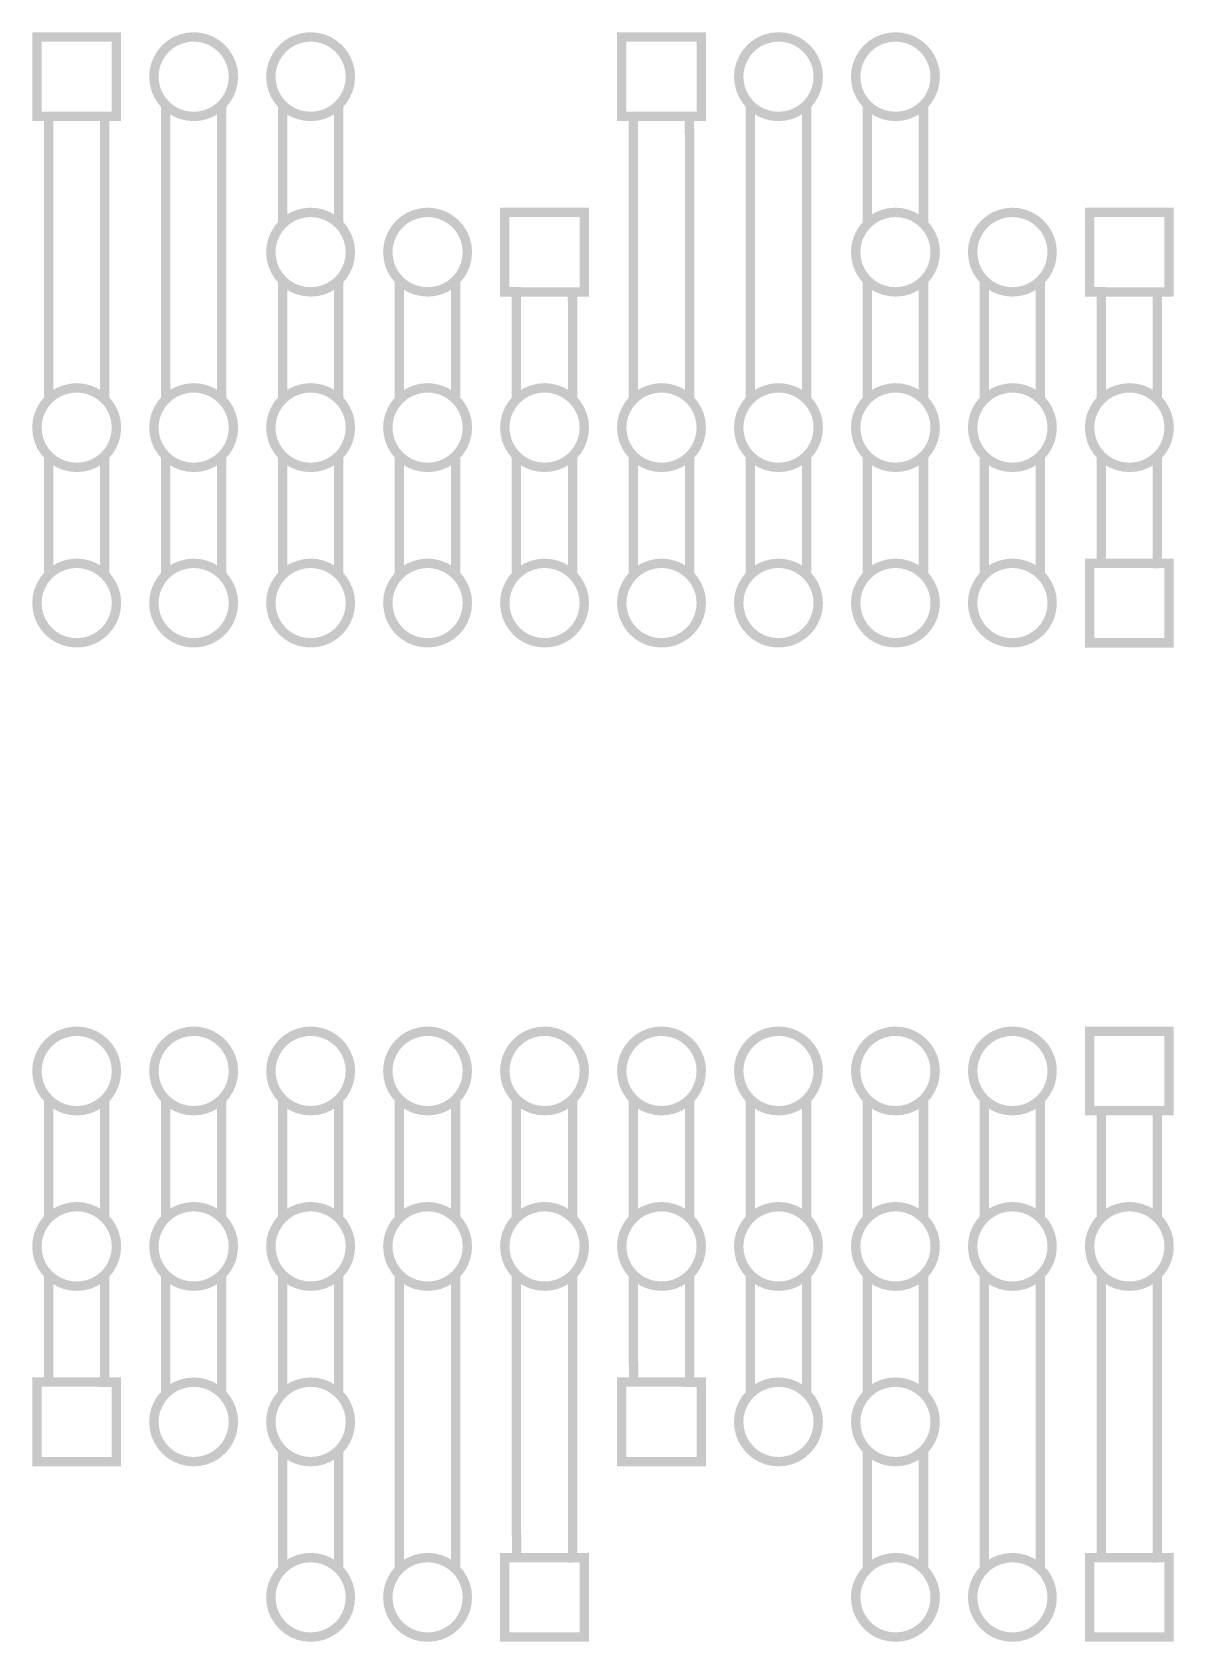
# Model space of a CAD drawing. Extents: x 0.18 to 1.16, y 0.16 to 1.53.
import ezdxf

# ---------------------------------------------------------------- set-up
doc = ezdxf.new("R2010")
doc.units = 0
doc.layers.add('Edge_Bottom', color=17, linetype='CONTINUOUS')
doc.layers.add('Edge_Top', color=16, linetype='CONTINUOUS')

msp = doc.modelspace()

# ---------------------------------------------------------------- linework, layer by layer
at = {"layer": 'Edge_Bottom', "linetype": 'CONTINUOUS', "const_width": 0.008}
for points in [[(0.1907, 1.5284), (0.2533, 1.5284), (0.2533, 1.4604), (0.2432, 1.4604), (0.2433, 1.4357), (0.2433, 1.2185), (0.2467, 1.2146), (0.2495, 1.21), (0.2516, 1.2051), (0.2529, 1.2), (0.2533, 1.1944), (0.2529, 1.189), (0.2517, 1.1839), (0.2496, 1.1789), (0.2469, 1.1744), (0.2434, 1.1703), (0.2394, 1.1669), (0.2348, 1.1641), (0.2299, 1.162), (0.2247, 1.1608), (0.2194, 1.1604), (0.2141, 1.1608), (0.2089, 1.162), (0.204, 1.164), (0.1994, 1.1668), (0.1954, 1.1702), (0.1919, 1.1743), (0.1891, 1.1788), (0.187, 1.1837), (0.1858, 1.1889), (0.1853, 1.1942), (0.1857, 1.1995), (0.1869, 1.2047), (0.189, 1.2096), (0.1917, 1.2142), (0.1953, 1.2184), (0.1953, 1.4605), (0.1853, 1.4604), (0.1853, 1.5284), (0.1907, 1.5284)], [(0.3529, 1.489), (0.3517, 1.4839), (0.3496, 1.4789), (0.3469, 1.4744), (0.3433, 1.4702), (0.3433, 1.2185), (0.3467, 1.2146), (0.3495, 1.21), (0.3516, 1.2051), (0.3529, 1.2), (0.3533, 1.1944), (0.3529, 1.189), (0.3517, 1.1839), (0.3496, 1.1789), (0.3469, 1.1744), (0.3434, 1.1703), (0.3394, 1.1669), (0.3348, 1.1641), (0.3299, 1.162), (0.3247, 1.1608), (0.3194, 1.1604), (0.3141, 1.1608), (0.3089, 1.162), (0.304, 1.164), (0.2994, 1.1668), (0.2954, 1.1702), (0.2919, 1.1743), (0.2891, 1.1788), (0.287, 1.1837), (0.2858, 1.1889), (0.2853, 1.1942), (0.2857, 1.1995), (0.2869, 1.2047), (0.289, 1.2096), (0.2917, 1.2142), (0.2953, 1.2184), (0.2953, 1.4702), (0.2919, 1.4743), (0.2891, 1.4788), (0.287, 1.4837), (0.2858, 1.4889), (0.2853, 1.4942), (0.2857, 1.4995), (0.2869, 1.5047), (0.289, 1.5096), (0.2917, 1.5142), (0.2952, 1.5183), (0.2992, 1.5218), (0.3037, 1.5246), (0.3086, 1.5266), (0.3138, 1.5279), (0.3191, 1.5284), (0.3244, 1.528), (0.3296, 1.5268), (0.3346, 1.5248), (0.3391, 1.522), (0.3432, 1.5186), (0.3467, 1.5146), (0.3495, 1.51), (0.3516, 1.5051), (0.3529, 1.5), (0.3533, 1.4944), (0.3529, 1.489)], [(0.4529, 1.489), (0.4517, 1.4839), (0.4496, 1.4789), (0.4469, 1.4744), (0.4433, 1.4702), (0.4433, 1.3685), (0.4467, 1.3646), (0.4495, 1.36), (0.4516, 1.3551), (0.4529, 1.35), (0.4533, 1.3444), (0.4529, 1.339), (0.4517, 1.3339), (0.4496, 1.3289), (0.4469, 1.3244), (0.4433, 1.3202), (0.4433, 1.2185), (0.4467, 1.2146), (0.4495, 1.21), (0.4516, 1.2051), (0.4529, 1.2), (0.4533, 1.1944), (0.4529, 1.189), (0.4517, 1.1839), (0.4496, 1.1789), (0.4469, 1.1744), (0.4434, 1.1703), (0.4394, 1.1669), (0.4348, 1.1641), (0.4299, 1.162), (0.4247, 1.1608), (0.4194, 1.1604), (0.4141, 1.1608), (0.4089, 1.162), (0.404, 1.164), (0.3994, 1.1668), (0.3954, 1.1702), (0.3919, 1.1743), (0.3891, 1.1788), (0.387, 1.1837), (0.3858, 1.1889), (0.3853, 1.1942), (0.3857, 1.1995), (0.3869, 1.2047), (0.389, 1.2096), (0.3917, 1.2142), (0.3953, 1.2184), (0.3953, 1.3202), (0.3919, 1.3243), (0.3891, 1.3288), (0.387, 1.3337), (0.3858, 1.3389), (0.3853, 1.3442), (0.3857, 1.3495), (0.3869, 1.3547), (0.389, 1.3596), (0.3917, 1.3642), (0.3953, 1.3684), (0.3953, 1.4702), (0.3919, 1.4743), (0.3891, 1.4788), (0.387, 1.4837), (0.3858, 1.4889), (0.3853, 1.4942), (0.3857, 1.4995), (0.3869, 1.5047), (0.389, 1.5096), (0.3917, 1.5142), (0.3952, 1.5183), (0.3992, 1.5218), (0.4037, 1.5246), (0.4086, 1.5266), (0.4138, 1.5279), (0.4191, 1.5284), (0.4244, 1.528), (0.4296, 1.5268), (0.4346, 1.5248), (0.4391, 1.522), (0.4432, 1.5186), (0.4467, 1.5146), (0.4495, 1.51), (0.4516, 1.5051), (0.4529, 1.5), (0.4533, 1.4944), (0.4529, 1.489)], [(0.6907, 1.5284), (0.7533, 1.5284), (0.7533, 1.4604), (0.7432, 1.4604), (0.7433, 1.4357), (0.7433, 1.2185), (0.7467, 1.2146), (0.7495, 1.21), (0.7516, 1.2051), (0.7529, 1.2), (0.7533, 1.1944), (0.7529, 1.189), (0.7517, 1.1839), (0.7496, 1.1789), (0.7469, 1.1744), (0.7434, 1.1703), (0.7394, 1.1669), (0.7348, 1.1641), (0.7299, 1.162), (0.7247, 1.1608), (0.7194, 1.1604), (0.7141, 1.1608), (0.7089, 1.162), (0.704, 1.164), (0.6994, 1.1668), (0.6954, 1.1702), (0.6919, 1.1743), (0.6891, 1.1788), (0.687, 1.1837), (0.6858, 1.1889), (0.6853, 1.1942), (0.6857, 1.1995), (0.6869, 1.2047), (0.689, 1.2096), (0.6917, 1.2142), (0.6953, 1.2184), (0.6953, 1.4605), (0.6853, 1.4604), (0.6853, 1.5284), (0.6907, 1.5284)], [(0.8529, 1.489), (0.8517, 1.4839), (0.8496, 1.4789), (0.8469, 1.4744), (0.8433, 1.4702), (0.8433, 1.2185), (0.8467, 1.2146), (0.8495, 1.21), (0.8516, 1.2051), (0.8529, 1.2), (0.8533, 1.1944), (0.8529, 1.189), (0.8517, 1.1839), (0.8496, 1.1789), (0.8469, 1.1744), (0.8434, 1.1703), (0.8394, 1.1669), (0.8348, 1.1641), (0.8299, 1.162), (0.8247, 1.1608), (0.8194, 1.1604), (0.8141, 1.1608), (0.8089, 1.162), (0.804, 1.164), (0.7994, 1.1668), (0.7954, 1.1702), (0.7919, 1.1743), (0.7891, 1.1788), (0.787, 1.1837), (0.7858, 1.1889), (0.7853, 1.1942), (0.7857, 1.1995), (0.7869, 1.2047), (0.789, 1.2096), (0.7917, 1.2142), (0.7953, 1.2184), (0.7953, 1.4702), (0.7919, 1.4743), (0.7891, 1.4788), (0.787, 1.4837), (0.7858, 1.4889), (0.7853, 1.4942), (0.7857, 1.4995), (0.7869, 1.5047), (0.789, 1.5096), (0.7917, 1.5142), (0.7952, 1.5183), (0.7992, 1.5218), (0.8037, 1.5246), (0.8086, 1.5266), (0.8138, 1.5279), (0.8191, 1.5284), (0.8244, 1.528), (0.8296, 1.5268), (0.8346, 1.5248), (0.8391, 1.522), (0.8432, 1.5186), (0.8467, 1.5146), (0.8495, 1.51), (0.8516, 1.5051), (0.8529, 1.5), (0.8533, 1.4944), (0.8529, 1.489)], [(0.9529, 1.489), (0.9517, 1.4839), (0.9496, 1.4789), (0.9469, 1.4744), (0.9433, 1.4702), (0.9433, 1.3685), (0.9467, 1.3646), (0.9495, 1.36), (0.9516, 1.3551), (0.9529, 1.35), (0.9533, 1.3444), (0.9529, 1.339), (0.9517, 1.3339), (0.9496, 1.3289), (0.9469, 1.3244), (0.9433, 1.3202), (0.9433, 1.2185), (0.9467, 1.2146), (0.9495, 1.21), (0.9516, 1.2051), (0.9529, 1.2), (0.9533, 1.1944), (0.9529, 1.189), (0.9517, 1.1839), (0.9496, 1.1789), (0.9469, 1.1744), (0.9434, 1.1703), (0.9394, 1.1669), (0.9348, 1.1641), (0.9299, 1.162), (0.9247, 1.1608), (0.9194, 1.1604), (0.9141, 1.1608), (0.9089, 1.162), (0.904, 1.164), (0.8994, 1.1668), (0.8954, 1.1702), (0.8919, 1.1743), (0.8891, 1.1788), (0.887, 1.1837), (0.8858, 1.1889), (0.8853, 1.1942), (0.8857, 1.1995), (0.8869, 1.2047), (0.889, 1.2096), (0.8917, 1.2142), (0.8953, 1.2184), (0.8953, 1.3202), (0.8919, 1.3243), (0.8891, 1.3288), (0.887, 1.3337), (0.8858, 1.3389), (0.8853, 1.3442), (0.8857, 1.3495), (0.8869, 1.3547), (0.889, 1.3596), (0.8917, 1.3642), (0.8953, 1.3684), (0.8953, 1.4702), (0.8919, 1.4743), (0.8891, 1.4788), (0.887, 1.4837), (0.8858, 1.4889), (0.8853, 1.4942), (0.8857, 1.4995), (0.8869, 1.5047), (0.889, 1.5096), (0.8917, 1.5142), (0.8952, 1.5183), (0.8992, 1.5218), (0.9037, 1.5246), (0.9086, 1.5266), (0.9138, 1.5279), (0.9191, 1.5284), (0.9244, 1.528), (0.9296, 1.5268), (0.9346, 1.5248), (0.9391, 1.522), (0.9432, 1.5186), (0.9467, 1.5146), (0.9495, 1.51), (0.9516, 1.5051), (0.9529, 1.5), (0.9533, 1.4944), (0.9529, 1.489)], [(0.5529, 1.339), (0.5517, 1.3339), (0.5496, 1.3289), (0.5469, 1.3244), (0.5433, 1.3202), (0.5433, 1.2185), (0.5467, 1.2146), (0.5495, 1.21), (0.5516, 1.2051), (0.5529, 1.2), (0.5533, 1.1944), (0.5529, 1.189), (0.5517, 1.1839), (0.5496, 1.1789), (0.5469, 1.1744), (0.5434, 1.1703), (0.5394, 1.1669), (0.5348, 1.1641), (0.5299, 1.162), (0.5247, 1.1608), (0.5194, 1.1604), (0.5141, 1.1608), (0.5089, 1.162), (0.504, 1.164), (0.4994, 1.1668), (0.4954, 1.1702), (0.4919, 1.1743), (0.4891, 1.1788), (0.487, 1.1837), (0.4858, 1.1889), (0.4853, 1.1942), (0.4857, 1.1995), (0.4869, 1.2047), (0.489, 1.2096), (0.4917, 1.2142), (0.4953, 1.2184), (0.4953, 1.3202), (0.4919, 1.3243), (0.4891, 1.3288), (0.487, 1.3337), (0.4858, 1.3389), (0.4853, 1.3442), (0.4857, 1.3495), (0.4869, 1.3547), (0.489, 1.3596), (0.4917, 1.3642), (0.4952, 1.3683), (0.4992, 1.3718), (0.5037, 1.3746), (0.5086, 1.3766), (0.5138, 1.3779), (0.5191, 1.3784), (0.5244, 1.378), (0.5296, 1.3768), (0.5346, 1.3748), (0.5391, 1.372), (0.5432, 1.3686), (0.5467, 1.3646), (0.5495, 1.36), (0.5516, 1.3551), (0.5529, 1.35), (0.5533, 1.3444), (0.5529, 1.339)], [(0.5907, 1.3784), (0.6533, 1.3784), (0.6533, 1.3104), (0.6432, 1.3104), (0.6433, 1.2857), (0.6433, 1.2185), (0.6467, 1.2146), (0.6495, 1.21), (0.6516, 1.2051), (0.6529, 1.2), (0.6533, 1.1944), (0.6529, 1.189), (0.6517, 1.1839), (0.6496, 1.1789), (0.6469, 1.1744), (0.6434, 1.1703), (0.6394, 1.1669), (0.6348, 1.1641), (0.6299, 1.162), (0.6247, 1.1608), (0.6194, 1.1604), (0.6141, 1.1608), (0.6089, 1.162), (0.604, 1.164), (0.5994, 1.1668), (0.5954, 1.1702), (0.5919, 1.1743), (0.5891, 1.1788), (0.587, 1.1837), (0.5858, 1.1889), (0.5853, 1.1942), (0.5857, 1.1995), (0.5869, 1.2047), (0.589, 1.2096), (0.5917, 1.2142), (0.5953, 1.2184), (0.5953, 1.3105), (0.5853, 1.3104), (0.5853, 1.3784), (0.5907, 1.3784)], [(1.0529, 1.339), (1.0517, 1.3339), (1.0496, 1.3289), (1.0469, 1.3244), (1.0433, 1.3202), (1.0433, 1.2185), (1.0467, 1.2146), (1.0495, 1.21), (1.0516, 1.2051), (1.0529, 1.2), (1.0533, 1.1944), (1.0529, 1.189), (1.0517, 1.1839), (1.0496, 1.1789), (1.0469, 1.1744), (1.0434, 1.1703), (1.0394, 1.1669), (1.0348, 1.1641), (1.0299, 1.162), (1.0247, 1.1608), (1.0194, 1.1604), (1.0141, 1.1608), (1.0089, 1.162), (1.004, 1.164), (0.9994, 1.1668), (0.9954, 1.1702), (0.9919, 1.1743), (0.9891, 1.1788), (0.987, 1.1837), (0.9858, 1.1889), (0.9853, 1.1942), (0.9857, 1.1995), (0.9869, 1.2047), (0.989, 1.2096), (0.9917, 1.2142), (0.9953, 1.2184), (0.9953, 1.3202), (0.9919, 1.3243), (0.9891, 1.3288), (0.987, 1.3337), (0.9858, 1.3389), (0.9853, 1.3442), (0.9857, 1.3495), (0.9869, 1.3547), (0.989, 1.3596), (0.9917, 1.3642), (0.9952, 1.3683), (0.9992, 1.3718), (1.0037, 1.3746), (1.0086, 1.3766), (1.0138, 1.3779), (1.0191, 1.3784), (1.0244, 1.378), (1.0296, 1.3768), (1.0346, 1.3748), (1.0391, 1.372), (1.0432, 1.3686), (1.0467, 1.3646), (1.0495, 1.36), (1.0516, 1.3551), (1.0529, 1.35), (1.0533, 1.3444), (1.0529, 1.339)], [(1.0907, 1.3784), (1.1533, 1.3784), (1.1533, 1.3104), (1.1432, 1.3104), (1.1433, 1.2857), (1.1433, 1.2185), (1.1467, 1.2146), (1.1495, 1.21), (1.1516, 1.2051), (1.1529, 1.2), (1.1533, 1.1944), (1.1529, 1.189), (1.1517, 1.1839), (1.1496, 1.1789), (1.1469, 1.1744), (1.1434, 1.1703), (1.1394, 1.1669), (1.1348, 1.1641), (1.1299, 1.162), (1.1247, 1.1608), (1.1194, 1.1604), (1.1141, 1.1608), (1.1089, 1.162), (1.104, 1.164), (1.0994, 1.1668), (1.0954, 1.1702), (1.0919, 1.1743), (1.0891, 1.1788), (1.087, 1.1837), (1.0858, 1.1889), (1.0853, 1.1942), (1.0857, 1.1995), (1.0869, 1.2047), (1.089, 1.2096), (1.0917, 1.2142), (1.0953, 1.2184), (1.0953, 1.3105), (1.0853, 1.3104), (1.0853, 1.3784), (1.0907, 1.3784)], [(0.2529, 1.039), (0.2517, 1.0339), (0.2496, 1.0289), (0.2469, 1.0244), (0.2434, 1.0203), (0.2394, 1.0169), (0.2348, 1.0141), (0.2299, 1.012), (0.2247, 1.0108), (0.2194, 1.0104), (0.2141, 1.0108), (0.2089, 1.012), (0.204, 1.014), (0.1994, 1.0168), (0.1954, 1.0202), (0.1919, 1.0243), (0.1891, 1.0288), (0.187, 1.0337), (0.1858, 1.0389), (0.1853, 1.0442), (0.1857, 1.0495), (0.1869, 1.0547), (0.189, 1.0596), (0.1917, 1.0642), (0.1952, 1.0683), (0.1992, 1.0718), (0.2037, 1.0746), (0.2086, 1.0766), (0.2138, 1.0779), (0.2191, 1.0784), (0.2244, 1.078), (0.2296, 1.0768), (0.2346, 1.0748), (0.2391, 1.072), (0.2432, 1.0686), (0.2467, 1.0646), (0.2495, 1.06), (0.2516, 1.0551), (0.2529, 1.05), (0.2533, 1.0444), (0.2529, 1.039)], [(0.3529, 1.039), (0.3517, 1.0339), (0.3496, 1.0289), (0.3469, 1.0244), (0.3434, 1.0203), (0.3394, 1.0169), (0.3348, 1.0141), (0.3299, 1.012), (0.3247, 1.0108), (0.3194, 1.0104), (0.3141, 1.0108), (0.3089, 1.012), (0.304, 1.014), (0.2994, 1.0168), (0.2954, 1.0202), (0.2919, 1.0243), (0.2891, 1.0288), (0.287, 1.0337), (0.2858, 1.0389), (0.2853, 1.0442), (0.2857, 1.0495), (0.2869, 1.0547), (0.289, 1.0596), (0.2917, 1.0642), (0.2952, 1.0683), (0.2992, 1.0718), (0.3037, 1.0746), (0.3086, 1.0766), (0.3138, 1.0779), (0.3191, 1.0784), (0.3244, 1.078), (0.3296, 1.0768), (0.3346, 1.0748), (0.3391, 1.072), (0.3432, 1.0686), (0.3467, 1.0646), (0.3495, 1.06), (0.3516, 1.0551), (0.3529, 1.05), (0.3533, 1.0444), (0.3529, 1.039)], [(0.4529, 1.039), (0.4517, 1.0339), (0.4496, 1.0289), (0.4469, 1.0244), (0.4434, 1.0203), (0.4394, 1.0169), (0.4348, 1.0141), (0.4299, 1.012), (0.4247, 1.0108), (0.4194, 1.0104), (0.4141, 1.0108), (0.4089, 1.012), (0.404, 1.014), (0.3994, 1.0168), (0.3954, 1.0202), (0.3919, 1.0243), (0.3891, 1.0288), (0.387, 1.0337), (0.3858, 1.0389), (0.3853, 1.0442), (0.3857, 1.0495), (0.3869, 1.0547), (0.389, 1.0596), (0.3917, 1.0642), (0.3952, 1.0683), (0.3992, 1.0718), (0.4037, 1.0746), (0.4086, 1.0766), (0.4138, 1.0779), (0.4191, 1.0784), (0.4244, 1.078), (0.4296, 1.0768), (0.4346, 1.0748), (0.4391, 1.072), (0.4432, 1.0686), (0.4467, 1.0646), (0.4495, 1.06), (0.4516, 1.0551), (0.4529, 1.05), (0.4533, 1.0444), (0.4529, 1.039)], [(0.5529, 1.039), (0.5517, 1.0339), (0.5496, 1.0289), (0.5469, 1.0244), (0.5434, 1.0203), (0.5394, 1.0169), (0.5348, 1.0141), (0.5299, 1.012), (0.5247, 1.0108), (0.5194, 1.0104), (0.5141, 1.0108), (0.5089, 1.012), (0.504, 1.014), (0.4994, 1.0168), (0.4954, 1.0202), (0.4919, 1.0243), (0.4891, 1.0288), (0.487, 1.0337), (0.4858, 1.0389), (0.4853, 1.0442), (0.4857, 1.0495), (0.4869, 1.0547), (0.489, 1.0596), (0.4917, 1.0642), (0.4952, 1.0683), (0.4992, 1.0718), (0.5037, 1.0746), (0.5086, 1.0766), (0.5138, 1.0779), (0.5191, 1.0784), (0.5244, 1.078), (0.5296, 1.0768), (0.5346, 1.0748), (0.5391, 1.072), (0.5432, 1.0686), (0.5467, 1.0646), (0.5495, 1.06), (0.5516, 1.0551), (0.5529, 1.05), (0.5533, 1.0444), (0.5529, 1.039)], [(0.6529, 1.039), (0.6517, 1.0339), (0.6496, 1.0289), (0.6469, 1.0244), (0.6434, 1.0203), (0.6394, 1.0169), (0.6348, 1.0141), (0.6299, 1.012), (0.6247, 1.0108), (0.6194, 1.0104), (0.6141, 1.0108), (0.6089, 1.012), (0.604, 1.014), (0.5994, 1.0168), (0.5954, 1.0202), (0.5919, 1.0243), (0.5891, 1.0288), (0.587, 1.0337), (0.5858, 1.0389), (0.5853, 1.0442), (0.5857, 1.0495), (0.5869, 1.0547), (0.589, 1.0596), (0.5917, 1.0642), (0.5952, 1.0683), (0.5992, 1.0718), (0.6037, 1.0746), (0.6086, 1.0766), (0.6138, 1.0779), (0.6191, 1.0784), (0.6244, 1.078), (0.6296, 1.0768), (0.6346, 1.0748), (0.6391, 1.072), (0.6432, 1.0686), (0.6467, 1.0646), (0.6495, 1.06), (0.6516, 1.0551), (0.6529, 1.05), (0.6533, 1.0444), (0.6529, 1.039)], [(0.7529, 1.039), (0.7517, 1.0339), (0.7496, 1.0289), (0.7469, 1.0244), (0.7434, 1.0203), (0.7394, 1.0169), (0.7348, 1.0141), (0.7299, 1.012), (0.7247, 1.0108), (0.7194, 1.0104), (0.7141, 1.0108), (0.7089, 1.012), (0.704, 1.014), (0.6994, 1.0168), (0.6954, 1.0202), (0.6919, 1.0243), (0.6891, 1.0288), (0.687, 1.0337), (0.6858, 1.0389), (0.6853, 1.0442), (0.6857, 1.0495), (0.6869, 1.0547), (0.689, 1.0596), (0.6917, 1.0642), (0.6952, 1.0683), (0.6992, 1.0718), (0.7037, 1.0746), (0.7086, 1.0766), (0.7138, 1.0779), (0.7191, 1.0784), (0.7244, 1.078), (0.7296, 1.0768), (0.7346, 1.0748), (0.7391, 1.072), (0.7432, 1.0686), (0.7467, 1.0646), (0.7495, 1.06), (0.7516, 1.0551), (0.7529, 1.05), (0.7533, 1.0444), (0.7529, 1.039)], [(0.8529, 1.039), (0.8517, 1.0339), (0.8496, 1.0289), (0.8469, 1.0244), (0.8434, 1.0203), (0.8394, 1.0169), (0.8348, 1.0141), (0.8299, 1.012), (0.8247, 1.0108), (0.8194, 1.0104), (0.8141, 1.0108), (0.8089, 1.012), (0.804, 1.014), (0.7994, 1.0168), (0.7954, 1.0202), (0.7919, 1.0243), (0.7891, 1.0288), (0.787, 1.0337), (0.7858, 1.0389), (0.7853, 1.0442), (0.7857, 1.0495), (0.7869, 1.0547), (0.789, 1.0596), (0.7917, 1.0642), (0.7952, 1.0683), (0.7992, 1.0718), (0.8037, 1.0746), (0.8086, 1.0766), (0.8138, 1.0779), (0.8191, 1.0784), (0.8244, 1.078), (0.8296, 1.0768), (0.8346, 1.0748), (0.8391, 1.072), (0.8432, 1.0686), (0.8467, 1.0646), (0.8495, 1.06), (0.8516, 1.0551), (0.8529, 1.05), (0.8533, 1.0444), (0.8529, 1.039)], [(0.9529, 1.039), (0.9517, 1.0339), (0.9496, 1.0289), (0.9469, 1.0244), (0.9434, 1.0203), (0.9394, 1.0169), (0.9348, 1.0141), (0.9299, 1.012), (0.9247, 1.0108), (0.9194, 1.0104), (0.9141, 1.0108), (0.9089, 1.012), (0.904, 1.014), (0.8994, 1.0168), (0.8954, 1.0202), (0.8919, 1.0243), (0.8891, 1.0288), (0.887, 1.0337), (0.8858, 1.0389), (0.8853, 1.0442), (0.8857, 1.0495), (0.8869, 1.0547), (0.889, 1.0596), (0.8917, 1.0642), (0.8952, 1.0683), (0.8992, 1.0718), (0.9037, 1.0746), (0.9086, 1.0766), (0.9138, 1.0779), (0.9191, 1.0784), (0.9244, 1.078), (0.9296, 1.0768), (0.9346, 1.0748), (0.9391, 1.072), (0.9432, 1.0686), (0.9467, 1.0646), (0.9495, 1.06), (0.9516, 1.0551), (0.9529, 1.05), (0.9533, 1.0444), (0.9529, 1.039)], [(1.0529, 1.039), (1.0517, 1.0339), (1.0496, 1.0289), (1.0469, 1.0244), (1.0434, 1.0203), (1.0394, 1.0169), (1.0348, 1.0141), (1.0299, 1.012), (1.0247, 1.0108), (1.0194, 1.0104), (1.0141, 1.0108), (1.0089, 1.012), (1.004, 1.014), (0.9994, 1.0168), (0.9954, 1.0202), (0.9919, 1.0243), (0.9891, 1.0288), (0.987, 1.0337), (0.9858, 1.0389), (0.9853, 1.0442), (0.9857, 1.0495), (0.9869, 1.0547), (0.989, 1.0596), (0.9917, 1.0642), (0.9952, 1.0683), (0.9992, 1.0718), (1.0037, 1.0746), (1.0086, 1.0766), (1.0138, 1.0779), (1.0191, 1.0784), (1.0244, 1.078), (1.0296, 1.0768), (1.0346, 1.0748), (1.0391, 1.072), (1.0432, 1.0686), (1.0467, 1.0646), (1.0495, 1.06), (1.0516, 1.0551), (1.0529, 1.05), (1.0533, 1.0444), (1.0529, 1.039)], [(1.0907, 1.0784), (1.1533, 1.0784), (1.1533, 1.0104), (1.0853, 1.0104), (1.0853, 1.0784), (1.0907, 1.0784)], [(0.2529, 0.639), (0.2517, 0.6339), (0.2496, 0.6289), (0.2469, 0.6244), (0.2434, 0.6203), (0.2394, 0.6169), (0.2348, 0.6141), (0.2299, 0.612), (0.2247, 0.6108), (0.2194, 0.6104), (0.2141, 0.6108), (0.2089, 0.612), (0.204, 0.614), (0.1994, 0.6168), (0.1954, 0.6202), (0.1919, 0.6243), (0.1891, 0.6288), (0.187, 0.6337), (0.1858, 0.6389), (0.1853, 0.6442), (0.1857, 0.6495), (0.1869, 0.6547), (0.189, 0.6596), (0.1917, 0.6642), (0.1952, 0.6683), (0.1992, 0.6718), (0.2037, 0.6746), (0.2086, 0.6766), (0.2138, 0.6779), (0.2191, 0.6784), (0.2244, 0.678), (0.2296, 0.6768), (0.2346, 0.6748), (0.2391, 0.672), (0.2432, 0.6686), (0.2467, 0.6646), (0.2495, 0.66), (0.2516, 0.6551), (0.2529, 0.65), (0.2533, 0.6444), (0.2529, 0.639)], [(0.3529, 0.639), (0.3517, 0.6339), (0.3496, 0.6289), (0.3469, 0.6244), (0.3434, 0.6203), (0.3394, 0.6169), (0.3348, 0.6141), (0.3299, 0.612), (0.3247, 0.6108), (0.3194, 0.6104), (0.3141, 0.6108), (0.3089, 0.612), (0.304, 0.614), (0.2994, 0.6168), (0.2954, 0.6202), (0.2919, 0.6243), (0.2891, 0.6288), (0.287, 0.6337), (0.2858, 0.6389), (0.2853, 0.6442), (0.2857, 0.6495), (0.2869, 0.6547), (0.289, 0.6596), (0.2917, 0.6642), (0.2952, 0.6683), (0.2992, 0.6718), (0.3037, 0.6746), (0.3086, 0.6766), (0.3138, 0.6779), (0.3191, 0.6784), (0.3244, 0.678), (0.3296, 0.6768), (0.3346, 0.6748), (0.3391, 0.672), (0.3432, 0.6686), (0.3467, 0.6646), (0.3495, 0.66), (0.3516, 0.6551), (0.3529, 0.65), (0.3533, 0.6444), (0.3529, 0.639)], [(0.4529, 0.639), (0.4517, 0.6339), (0.4496, 0.6289), (0.4469, 0.6244), (0.4434, 0.6203), (0.4394, 0.6169), (0.4348, 0.6141), (0.4299, 0.612), (0.4247, 0.6108), (0.4194, 0.6104), (0.4141, 0.6108), (0.4089, 0.612), (0.404, 0.614), (0.3994, 0.6168), (0.3954, 0.6202), (0.3919, 0.6243), (0.3891, 0.6288), (0.387, 0.6337), (0.3858, 0.6389), (0.3853, 0.6442), (0.3857, 0.6495), (0.3869, 0.6547), (0.389, 0.6596), (0.3917, 0.6642), (0.3952, 0.6683), (0.3992, 0.6718), (0.4037, 0.6746), (0.4086, 0.6766), (0.4138, 0.6779), (0.4191, 0.6784), (0.4244, 0.678), (0.4296, 0.6768), (0.4346, 0.6748), (0.4391, 0.672), (0.4432, 0.6686), (0.4467, 0.6646), (0.4495, 0.66), (0.4516, 0.6551), (0.4529, 0.65), (0.4533, 0.6444), (0.4529, 0.639)], [(0.5529, 0.639), (0.5517, 0.6339), (0.5496, 0.6289), (0.5469, 0.6244), (0.5434, 0.6203), (0.5394, 0.6169), (0.5348, 0.6141), (0.5299, 0.612), (0.5247, 0.6108), (0.5194, 0.6104), (0.5141, 0.6108), (0.5089, 0.612), (0.504, 0.614), (0.4994, 0.6168), (0.4954, 0.6202), (0.4919, 0.6243), (0.4891, 0.6288), (0.487, 0.6337), (0.4858, 0.6389), (0.4853, 0.6442), (0.4857, 0.6495), (0.4869, 0.6547), (0.489, 0.6596), (0.4917, 0.6642), (0.4952, 0.6683), (0.4992, 0.6718), (0.5037, 0.6746), (0.5086, 0.6766), (0.5138, 0.6779), (0.5191, 0.6784), (0.5244, 0.678), (0.5296, 0.6768), (0.5346, 0.6748), (0.5391, 0.672), (0.5432, 0.6686), (0.5467, 0.6646), (0.5495, 0.66), (0.5516, 0.6551), (0.5529, 0.65), (0.5533, 0.6444), (0.5529, 0.639)], [(0.6529, 0.639), (0.6517, 0.6339), (0.6496, 0.6289), (0.6469, 0.6244), (0.6434, 0.6203), (0.6394, 0.6169), (0.6348, 0.6141), (0.6299, 0.612), (0.6247, 0.6108), (0.6194, 0.6104), (0.6141, 0.6108), (0.6089, 0.612), (0.604, 0.614), (0.5994, 0.6168), (0.5954, 0.6202), (0.5919, 0.6243), (0.5891, 0.6288), (0.587, 0.6337), (0.5858, 0.6389), (0.5853, 0.6442), (0.5857, 0.6495), (0.5869, 0.6547), (0.589, 0.6596), (0.5917, 0.6642), (0.5952, 0.6683), (0.5992, 0.6718), (0.6037, 0.6746), (0.6086, 0.6766), (0.6138, 0.6779), (0.6191, 0.6784), (0.6244, 0.678), (0.6296, 0.6768), (0.6346, 0.6748), (0.6391, 0.672), (0.6432, 0.6686), (0.6467, 0.6646), (0.6495, 0.66), (0.6516, 0.6551), (0.6529, 0.65), (0.6533, 0.6444), (0.6529, 0.639)], [(0.7529, 0.639), (0.7517, 0.6339), (0.7496, 0.6289), (0.7469, 0.6244), (0.7434, 0.6203), (0.7394, 0.6169), (0.7348, 0.6141), (0.7299, 0.612), (0.7247, 0.6108), (0.7194, 0.6104), (0.7141, 0.6108), (0.7089, 0.612), (0.704, 0.614), (0.6994, 0.6168), (0.6954, 0.6202), (0.6919, 0.6243), (0.6891, 0.6288), (0.687, 0.6337), (0.6858, 0.6389), (0.6853, 0.6442), (0.6857, 0.6495), (0.6869, 0.6547), (0.689, 0.6596), (0.6917, 0.6642), (0.6952, 0.6683), (0.6992, 0.6718), (0.7037, 0.6746), (0.7086, 0.6766), (0.7138, 0.6779), (0.7191, 0.6784), (0.7244, 0.678), (0.7296, 0.6768), (0.7346, 0.6748), (0.7391, 0.672), (0.7432, 0.6686), (0.7467, 0.6646), (0.7495, 0.66), (0.7516, 0.6551), (0.7529, 0.65), (0.7533, 0.6444), (0.7529, 0.639)], [(0.8529, 0.639), (0.8517, 0.6339), (0.8496, 0.6289), (0.8469, 0.6244), (0.8434, 0.6203), (0.8394, 0.6169), (0.8348, 0.6141), (0.8299, 0.612), (0.8247, 0.6108), (0.8194, 0.6104), (0.8141, 0.6108), (0.8089, 0.612), (0.804, 0.614), (0.7994, 0.6168), (0.7954, 0.6202), (0.7919, 0.6243), (0.7891, 0.6288), (0.787, 0.6337), (0.7858, 0.6389), (0.7853, 0.6442), (0.7857, 0.6495), (0.7869, 0.6547), (0.789, 0.6596), (0.7917, 0.6642), (0.7952, 0.6683), (0.7992, 0.6718), (0.8037, 0.6746), (0.8086, 0.6766), (0.8138, 0.6779), (0.8191, 0.6784), (0.8244, 0.678), (0.8296, 0.6768), (0.8346, 0.6748), (0.8391, 0.672), (0.8432, 0.6686), (0.8467, 0.6646), (0.8495, 0.66), (0.8516, 0.6551), (0.8529, 0.65), (0.8533, 0.6444), (0.8529, 0.639)], [(0.9529, 0.639), (0.9517, 0.6339), (0.9496, 0.6289), (0.9469, 0.6244), (0.9434, 0.6203), (0.9394, 0.6169), (0.9348, 0.6141), (0.9299, 0.612), (0.9247, 0.6108), (0.9194, 0.6104), (0.9141, 0.6108), (0.9089, 0.612), (0.904, 0.614), (0.8994, 0.6168), (0.8954, 0.6202), (0.8919, 0.6243), (0.8891, 0.6288), (0.887, 0.6337), (0.8858, 0.6389), (0.8853, 0.6442), (0.8857, 0.6495), (0.8869, 0.6547), (0.889, 0.6596), (0.8917, 0.6642), (0.8952, 0.6683), (0.8992, 0.6718), (0.9037, 0.6746), (0.9086, 0.6766), (0.9138, 0.6779), (0.9191, 0.6784), (0.9244, 0.678), (0.9296, 0.6768), (0.9346, 0.6748), (0.9391, 0.672), (0.9432, 0.6686), (0.9467, 0.6646), (0.9495, 0.66), (0.9516, 0.6551), (0.9529, 0.65), (0.9533, 0.6444), (0.9529, 0.639)], [(1.0529, 0.639), (1.0517, 0.6339), (1.0496, 0.6289), (1.0469, 0.6244), (1.0434, 0.6203), (1.0394, 0.6169), (1.0348, 0.6141), (1.0299, 0.612), (1.0247, 0.6108), (1.0194, 0.6104), (1.0141, 0.6108), (1.0089, 0.612), (1.004, 0.614), (0.9994, 0.6168), (0.9954, 0.6202), (0.9919, 0.6243), (0.9891, 0.6288), (0.987, 0.6337), (0.9858, 0.6389), (0.9853, 0.6442), (0.9857, 0.6495), (0.9869, 0.6547), (0.989, 0.6596), (0.9917, 0.6642), (0.9952, 0.6683), (0.9992, 0.6718), (1.0037, 0.6746), (1.0086, 0.6766), (1.0138, 0.6779), (1.0191, 0.6784), (1.0244, 0.678), (1.0296, 0.6768), (1.0346, 0.6748), (1.0391, 0.672), (1.0432, 0.6686), (1.0467, 0.6646), (1.0495, 0.66), (1.0516, 0.6551), (1.0529, 0.65), (1.0533, 0.6444), (1.0529, 0.639)], [(1.0907, 0.6784), (1.1533, 0.6784), (1.1533, 0.6104), (1.0853, 0.6104), (1.0853, 0.6784), (1.0907, 0.6784)], [(0.1907, 0.3784), (0.1955, 0.3784), (0.1953, 0.403), (0.1953, 0.4702), (0.1919, 0.4743), (0.1891, 0.4788), (0.187, 0.4837), (0.1858, 0.4889), (0.1853, 0.4942), (0.1857, 0.4995), (0.1869, 0.5047), (0.189, 0.5096), (0.1917, 0.5142), (0.1952, 0.5183), (0.1992, 0.5218), (0.2037, 0.5246), (0.2086, 0.5266), (0.2138, 0.5279), (0.2191, 0.5284), (0.2244, 0.528), (0.2296, 0.5268), (0.2346, 0.5248), (0.2391, 0.522), (0.2432, 0.5186), (0.2467, 0.5146), (0.2495, 0.51), (0.2516, 0.5051), (0.2529, 0.5), (0.2533, 0.4944), (0.2529, 0.489), (0.2517, 0.4839), (0.2496, 0.4789), (0.2469, 0.4744), (0.2433, 0.4702), (0.2433, 0.3782), (0.2533, 0.3784), (0.2533, 0.3104), (0.1853, 0.3104), (0.1853, 0.3784), (0.1907, 0.3784)], [(0.3529, 0.339), (0.3517, 0.3339), (0.3496, 0.3289), (0.3469, 0.3244), (0.3434, 0.3203), (0.3394, 0.3169), (0.3348, 0.3141), (0.3299, 0.312), (0.3247, 0.3108), (0.3194, 0.3104), (0.3141, 0.3108), (0.3089, 0.312), (0.304, 0.314), (0.2994, 0.3168), (0.2954, 0.3202), (0.2919, 0.3243), (0.2891, 0.3288), (0.287, 0.3337), (0.2858, 0.3389), (0.2853, 0.3442), (0.2857, 0.3495), (0.2869, 0.3547), (0.289, 0.3596), (0.2917, 0.3642), (0.2953, 0.3684), (0.2953, 0.4702), (0.2919, 0.4743), (0.2891, 0.4788), (0.287, 0.4837), (0.2858, 0.4889), (0.2853, 0.4942), (0.2857, 0.4995), (0.2869, 0.5047), (0.289, 0.5096), (0.2917, 0.5142), (0.2952, 0.5183), (0.2992, 0.5218), (0.3037, 0.5246), (0.3086, 0.5266), (0.3138, 0.5279), (0.3191, 0.5284), (0.3244, 0.528), (0.3296, 0.5268), (0.3346, 0.5248), (0.3391, 0.522), (0.3432, 0.5186), (0.3467, 0.5146), (0.3495, 0.51), (0.3516, 0.5051), (0.3529, 0.5), (0.3533, 0.4944), (0.3529, 0.489), (0.3517, 0.4839), (0.3496, 0.4789), (0.3469, 0.4744), (0.3433, 0.4702), (0.3433, 0.3685), (0.3467, 0.3646), (0.3495, 0.36), (0.3516, 0.3551), (0.3529, 0.35), (0.3533, 0.3444), (0.3529, 0.339)], [(0.4529, 0.339), (0.4517, 0.3339), (0.4496, 0.3289), (0.4469, 0.3244), (0.4433, 0.3202), (0.4433, 0.2185), (0.4467, 0.2146), (0.4495, 0.21), (0.4516, 0.2051), (0.4529, 0.2), (0.4533, 0.1944), (0.4529, 0.189), (0.4517, 0.1839), (0.4496, 0.1789), (0.4469, 0.1744), (0.4434, 0.1703), (0.4394, 0.1669), (0.4348, 0.1641), (0.4299, 0.162), (0.4247, 0.1608), (0.4194, 0.1604), (0.4141, 0.1608), (0.4089, 0.162), (0.404, 0.164), (0.3994, 0.1668), (0.3954, 0.1702), (0.3919, 0.1743), (0.3891, 0.1788), (0.387, 0.1837), (0.3858, 0.1889), (0.3853, 0.1942), (0.3857, 0.1995), (0.3869, 0.2047), (0.389, 0.2096), (0.3917, 0.2142), (0.3953, 0.2184), (0.3953, 0.3202), (0.3919, 0.3243), (0.3891, 0.3288), (0.387, 0.3337), (0.3858, 0.3389), (0.3853, 0.3442), (0.3857, 0.3495), (0.3869, 0.3547), (0.389, 0.3596), (0.3917, 0.3642), (0.3953, 0.3684), (0.3953, 0.4702), (0.3919, 0.4743), (0.3891, 0.4788), (0.387, 0.4837), (0.3858, 0.4889), (0.3853, 0.4942), (0.3857, 0.4995), (0.3869, 0.5047), (0.389, 0.5096), (0.3917, 0.5142), (0.3952, 0.5183), (0.3992, 0.5218), (0.4037, 0.5246), (0.4086, 0.5266), (0.4138, 0.5279), (0.4191, 0.5284), (0.4244, 0.528), (0.4296, 0.5268), (0.4346, 0.5248), (0.4391, 0.522), (0.4432, 0.5186), (0.4467, 0.5146), (0.4495, 0.51), (0.4516, 0.5051), (0.4529, 0.5), (0.4533, 0.4944), (0.4529, 0.489), (0.4517, 0.4839), (0.4496, 0.4789), (0.4469, 0.4744), (0.4433, 0.4702), (0.4433, 0.3685), (0.4467, 0.3646), (0.4495, 0.36), (0.4516, 0.3551), (0.4529, 0.35), (0.4533, 0.3444), (0.4529, 0.339)], [(0.5529, 0.189), (0.5517, 0.1839), (0.5496, 0.1789), (0.5469, 0.1744), (0.5434, 0.1703), (0.5394, 0.1669), (0.5348, 0.1641), (0.5299, 0.162), (0.5247, 0.1608), (0.5194, 0.1604), (0.5141, 0.1608), (0.5089, 0.162), (0.504, 0.164), (0.4994, 0.1668), (0.4954, 0.1702), (0.4919, 0.1743), (0.4891, 0.1788), (0.487, 0.1837), (0.4858, 0.1889), (0.4853, 0.1942), (0.4857, 0.1995), (0.4869, 0.2047), (0.489, 0.2096), (0.4917, 0.2142), (0.4953, 0.2184), (0.4953, 0.4702), (0.4919, 0.4743), (0.4891, 0.4788), (0.487, 0.4837), (0.4858, 0.4889), (0.4853, 0.4942), (0.4857, 0.4995), (0.4869, 0.5047), (0.489, 0.5096), (0.4917, 0.5142), (0.4952, 0.5183), (0.4992, 0.5218), (0.5037, 0.5246), (0.5086, 0.5266), (0.5138, 0.5279), (0.5191, 0.5284), (0.5244, 0.528), (0.5296, 0.5268), (0.5346, 0.5248), (0.5391, 0.522), (0.5432, 0.5186), (0.5467, 0.5146), (0.5495, 0.51), (0.5516, 0.5051), (0.5529, 0.5), (0.5533, 0.4944), (0.5529, 0.489), (0.5517, 0.4839), (0.5496, 0.4789), (0.5469, 0.4744), (0.5433, 0.4702), (0.5433, 0.2185), (0.5467, 0.2146), (0.5495, 0.21), (0.5516, 0.2051), (0.5529, 0.2), (0.5533, 0.1944), (0.5529, 0.189)], [(0.5907, 0.2284), (0.5955, 0.2284), (0.5953, 0.253), (0.5953, 0.4702), (0.5919, 0.4743), (0.5891, 0.4788), (0.587, 0.4837), (0.5858, 0.4889), (0.5853, 0.4942), (0.5857, 0.4995), (0.5869, 0.5047), (0.589, 0.5096), (0.5917, 0.5142), (0.5952, 0.5183), (0.5992, 0.5218), (0.6037, 0.5246), (0.6086, 0.5266), (0.6138, 0.5279), (0.6191, 0.5284), (0.6244, 0.528), (0.6296, 0.5268), (0.6346, 0.5248), (0.6391, 0.522), (0.6432, 0.5186), (0.6467, 0.5146), (0.6495, 0.51), (0.6516, 0.5051), (0.6529, 0.5), (0.6533, 0.4944), (0.6529, 0.489), (0.6517, 0.4839), (0.6496, 0.4789), (0.6469, 0.4744), (0.6433, 0.4702), (0.6433, 0.2282), (0.6533, 0.2284), (0.6533, 0.1604), (0.5853, 0.1604), (0.5853, 0.2284), (0.5907, 0.2284)], [(0.6907, 0.3784), (0.6955, 0.3784), (0.6953, 0.403), (0.6953, 0.4702), (0.6919, 0.4743), (0.6891, 0.4788), (0.687, 0.4837), (0.6858, 0.4889), (0.6853, 0.4942), (0.6857, 0.4995), (0.6869, 0.5047), (0.689, 0.5096), (0.6917, 0.5142), (0.6952, 0.5183), (0.6992, 0.5218), (0.7037, 0.5246), (0.7086, 0.5266), (0.7138, 0.5279), (0.7191, 0.5284), (0.7244, 0.528), (0.7296, 0.5268), (0.7346, 0.5248), (0.7391, 0.522), (0.7432, 0.5186), (0.7467, 0.5146), (0.7495, 0.51), (0.7516, 0.5051), (0.7529, 0.5), (0.7533, 0.4944), (0.7529, 0.489), (0.7517, 0.4839), (0.7496, 0.4789), (0.7469, 0.4744), (0.7433, 0.4702), (0.7433, 0.3782), (0.7533, 0.3784), (0.7533, 0.3104), (0.6853, 0.3104), (0.6853, 0.3784), (0.6907, 0.3784)], [(0.8529, 0.339), (0.8517, 0.3339), (0.8496, 0.3289), (0.8469, 0.3244), (0.8434, 0.3203), (0.8394, 0.3169), (0.8348, 0.3141), (0.8299, 0.312), (0.8247, 0.3108), (0.8194, 0.3104), (0.8141, 0.3108), (0.8089, 0.312), (0.804, 0.314), (0.7994, 0.3168), (0.7954, 0.3202), (0.7919, 0.3243), (0.7891, 0.3288), (0.787, 0.3337), (0.7858, 0.3389), (0.7853, 0.3442), (0.7857, 0.3495), (0.7869, 0.3547), (0.789, 0.3596), (0.7917, 0.3642), (0.7953, 0.3684), (0.7953, 0.4702), (0.7919, 0.4743), (0.7891, 0.4788), (0.787, 0.4837), (0.7858, 0.4889), (0.7853, 0.4942), (0.7857, 0.4995), (0.7869, 0.5047), (0.789, 0.5096), (0.7917, 0.5142), (0.7952, 0.5183), (0.7992, 0.5218), (0.8037, 0.5246), (0.8086, 0.5266), (0.8138, 0.5279), (0.8191, 0.5284), (0.8244, 0.528), (0.8296, 0.5268), (0.8346, 0.5248), (0.8391, 0.522), (0.8432, 0.5186), (0.8467, 0.5146), (0.8495, 0.51), (0.8516, 0.5051), (0.8529, 0.5), (0.8533, 0.4944), (0.8529, 0.489), (0.8517, 0.4839), (0.8496, 0.4789), (0.8469, 0.4744), (0.8433, 0.4702), (0.8433, 0.3685), (0.8467, 0.3646), (0.8495, 0.36), (0.8516, 0.3551), (0.8529, 0.35), (0.8533, 0.3444), (0.8529, 0.339)], [(0.9529, 0.339), (0.9517, 0.3339), (0.9496, 0.3289), (0.9469, 0.3244), (0.9433, 0.3202), (0.9433, 0.2185), (0.9467, 0.2146), (0.9495, 0.21), (0.9516, 0.2051), (0.9529, 0.2), (0.9533, 0.1944), (0.9529, 0.189), (0.9517, 0.1839), (0.9496, 0.1789), (0.9469, 0.1744), (0.9434, 0.1703), (0.9394, 0.1669), (0.9348, 0.1641), (0.9299, 0.162), (0.9247, 0.1608), (0.9194, 0.1604), (0.9141, 0.1608), (0.9089, 0.162), (0.904, 0.164), (0.8994, 0.1668), (0.8954, 0.1702), (0.8919, 0.1743), (0.8891, 0.1788), (0.887, 0.1837), (0.8858, 0.1889), (0.8853, 0.1942), (0.8857, 0.1995), (0.8869, 0.2047), (0.889, 0.2096), (0.8917, 0.2142), (0.8953, 0.2184), (0.8953, 0.3202), (0.8919, 0.3243), (0.8891, 0.3288), (0.887, 0.3337), (0.8858, 0.3389), (0.8853, 0.3442), (0.8857, 0.3495), (0.8869, 0.3547), (0.889, 0.3596), (0.8917, 0.3642), (0.8953, 0.3684), (0.8953, 0.4702), (0.8919, 0.4743), (0.8891, 0.4788), (0.887, 0.4837), (0.8858, 0.4889), (0.8853, 0.4942), (0.8857, 0.4995), (0.8869, 0.5047), (0.889, 0.5096), (0.8917, 0.5142), (0.8952, 0.5183), (0.8992, 0.5218), (0.9037, 0.5246), (0.9086, 0.5266), (0.9138, 0.5279), (0.9191, 0.5284), (0.9244, 0.528), (0.9296, 0.5268), (0.9346, 0.5248), (0.9391, 0.522), (0.9432, 0.5186), (0.9467, 0.5146), (0.9495, 0.51), (0.9516, 0.5051), (0.9529, 0.5), (0.9533, 0.4944), (0.9529, 0.489), (0.9517, 0.4839), (0.9496, 0.4789), (0.9469, 0.4744), (0.9433, 0.4702), (0.9433, 0.3685), (0.9467, 0.3646), (0.9495, 0.36), (0.9516, 0.3551), (0.9529, 0.35), (0.9533, 0.3444), (0.9529, 0.339)], [(1.0529, 0.189), (1.0517, 0.1839), (1.0496, 0.1789), (1.0469, 0.1744), (1.0434, 0.1703), (1.0394, 0.1669), (1.0348, 0.1641), (1.0299, 0.162), (1.0247, 0.1608), (1.0194, 0.1604), (1.0141, 0.1608), (1.0089, 0.162), (1.004, 0.164), (0.9994, 0.1668), (0.9954, 0.1702), (0.9919, 0.1743), (0.9891, 0.1788), (0.987, 0.1837), (0.9858, 0.1889), (0.9853, 0.1942), (0.9857, 0.1995), (0.9869, 0.2047), (0.989, 0.2096), (0.9917, 0.2142), (0.9953, 0.2184), (0.9953, 0.4702), (0.9919, 0.4743), (0.9891, 0.4788), (0.987, 0.4837), (0.9858, 0.4889), (0.9853, 0.4942), (0.9857, 0.4995), (0.9869, 0.5047), (0.989, 0.5096), (0.9917, 0.5142), (0.9952, 0.5183), (0.9992, 0.5218), (1.0037, 0.5246), (1.0086, 0.5266), (1.0138, 0.5279), (1.0191, 0.5284), (1.0244, 0.528), (1.0296, 0.5268), (1.0346, 0.5248), (1.0391, 0.522), (1.0432, 0.5186), (1.0467, 0.5146), (1.0495, 0.51), (1.0516, 0.5051), (1.0529, 0.5), (1.0533, 0.4944), (1.0529, 0.489), (1.0517, 0.4839), (1.0496, 0.4789), (1.0469, 0.4744), (1.0433, 0.4702), (1.0433, 0.2185), (1.0467, 0.2146), (1.0495, 0.21), (1.0516, 0.2051), (1.0529, 0.2), (1.0533, 0.1944), (1.0529, 0.189)], [(1.0907, 0.2284), (1.0955, 0.2284), (1.0953, 0.253), (1.0953, 0.4702), (1.0919, 0.4743), (1.0891, 0.4788), (1.087, 0.4837), (1.0858, 0.4889), (1.0853, 0.4942), (1.0857, 0.4995), (1.0869, 0.5047), (1.089, 0.5096), (1.0917, 0.5142), (1.0952, 0.5183), (1.0992, 0.5218), (1.1037, 0.5246), (1.1086, 0.5266), (1.1138, 0.5279), (1.1191, 0.5284), (1.1244, 0.528), (1.1296, 0.5268), (1.1346, 0.5248), (1.1391, 0.522), (1.1432, 0.5186), (1.1467, 0.5146), (1.1495, 0.51), (1.1516, 0.5051), (1.1529, 0.5), (1.1533, 0.4944), (1.1529, 0.489), (1.1517, 0.4839), (1.1496, 0.4789), (1.1469, 0.4744), (1.1433, 0.4702), (1.1433, 0.2282), (1.1533, 0.2284), (1.1533, 0.1604), (1.0853, 0.1604), (1.0853, 0.2284), (1.0907, 0.2284)]]:
    msp.add_lwpolyline(points, dxfattribs=at)
at = {"layer": 'Edge_Top', "linetype": 'CONTINUOUS', "const_width": 0.008}
for points in [[(0.1907, 1.5284), (0.2533, 1.5284), (0.2533, 1.4604), (0.1853, 1.4604), (0.1853, 1.5284), (0.1907, 1.5284)], [(0.3529, 1.489), (0.3517, 1.4839), (0.3496, 1.4789), (0.3469, 1.4744), (0.3434, 1.4703), (0.3394, 1.4669), (0.3348, 1.4641), (0.3299, 1.462), (0.3247, 1.4608), (0.3194, 1.4604), (0.3141, 1.4608), (0.3089, 1.462), (0.304, 1.464), (0.2994, 1.4668), (0.2954, 1.4702), (0.2919, 1.4743), (0.2891, 1.4788), (0.287, 1.4837), (0.2858, 1.4889), (0.2853, 1.4942), (0.2857, 1.4995), (0.2869, 1.5047), (0.289, 1.5096), (0.2917, 1.5142), (0.2952, 1.5183), (0.2992, 1.5218), (0.3037, 1.5246), (0.3086, 1.5266), (0.3138, 1.5279), (0.3191, 1.5284), (0.3244, 1.528), (0.3296, 1.5268), (0.3346, 1.5248), (0.3391, 1.522), (0.3432, 1.5186), (0.3467, 1.5146), (0.3495, 1.51), (0.3516, 1.5051), (0.3529, 1.5), (0.3533, 1.4944), (0.3529, 1.489)], [(0.4529, 1.489), (0.4517, 1.4839), (0.4496, 1.4789), (0.4469, 1.4744), (0.4434, 1.4703), (0.4394, 1.4669), (0.4348, 1.4641), (0.4299, 1.462), (0.4247, 1.4608), (0.4194, 1.4604), (0.4141, 1.4608), (0.4089, 1.462), (0.404, 1.464), (0.3994, 1.4668), (0.3954, 1.4702), (0.3919, 1.4743), (0.3891, 1.4788), (0.387, 1.4837), (0.3858, 1.4889), (0.3853, 1.4942), (0.3857, 1.4995), (0.3869, 1.5047), (0.389, 1.5096), (0.3917, 1.5142), (0.3952, 1.5183), (0.3992, 1.5218), (0.4037, 1.5246), (0.4086, 1.5266), (0.4138, 1.5279), (0.4191, 1.5284), (0.4244, 1.528), (0.4296, 1.5268), (0.4346, 1.5248), (0.4391, 1.522), (0.4432, 1.5186), (0.4467, 1.5146), (0.4495, 1.51), (0.4516, 1.5051), (0.4529, 1.5), (0.4533, 1.4944), (0.4529, 1.489)], [(0.6907, 1.5284), (0.7533, 1.5284), (0.7533, 1.4604), (0.6853, 1.4604), (0.6853, 1.5284), (0.6907, 1.5284)], [(0.8529, 1.489), (0.8517, 1.4839), (0.8496, 1.4789), (0.8469, 1.4744), (0.8434, 1.4703), (0.8394, 1.4669), (0.8348, 1.4641), (0.8299, 1.462), (0.8247, 1.4608), (0.8194, 1.4604), (0.8141, 1.4608), (0.8089, 1.462), (0.804, 1.464), (0.7994, 1.4668), (0.7954, 1.4702), (0.7919, 1.4743), (0.7891, 1.4788), (0.787, 1.4837), (0.7858, 1.4889), (0.7853, 1.4942), (0.7857, 1.4995), (0.7869, 1.5047), (0.789, 1.5096), (0.7917, 1.5142), (0.7952, 1.5183), (0.7992, 1.5218), (0.8037, 1.5246), (0.8086, 1.5266), (0.8138, 1.5279), (0.8191, 1.5284), (0.8244, 1.528), (0.8296, 1.5268), (0.8346, 1.5248), (0.8391, 1.522), (0.8432, 1.5186), (0.8467, 1.5146), (0.8495, 1.51), (0.8516, 1.5051), (0.8529, 1.5), (0.8533, 1.4944), (0.8529, 1.489)], [(0.9529, 1.489), (0.9517, 1.4839), (0.9496, 1.4789), (0.9469, 1.4744), (0.9434, 1.4703), (0.9394, 1.4669), (0.9348, 1.4641), (0.9299, 1.462), (0.9247, 1.4608), (0.9194, 1.4604), (0.9141, 1.4608), (0.9089, 1.462), (0.904, 1.464), (0.8994, 1.4668), (0.8954, 1.4702), (0.8919, 1.4743), (0.8891, 1.4788), (0.887, 1.4837), (0.8858, 1.4889), (0.8853, 1.4942), (0.8857, 1.4995), (0.8869, 1.5047), (0.889, 1.5096), (0.8917, 1.5142), (0.8952, 1.5183), (0.8992, 1.5218), (0.9037, 1.5246), (0.9086, 1.5266), (0.9138, 1.5279), (0.9191, 1.5284), (0.9244, 1.528), (0.9296, 1.5268), (0.9346, 1.5248), (0.9391, 1.522), (0.9432, 1.5186), (0.9467, 1.5146), (0.9495, 1.51), (0.9516, 1.5051), (0.9529, 1.5), (0.9533, 1.4944), (0.9529, 1.489)], [(0.4529, 1.339), (0.4517, 1.3339), (0.4496, 1.3289), (0.4469, 1.3244), (0.4434, 1.3203), (0.4394, 1.3169), (0.4348, 1.3141), (0.4299, 1.312), (0.4247, 1.3108), (0.4194, 1.3104), (0.4141, 1.3108), (0.4089, 1.312), (0.404, 1.314), (0.3994, 1.3168), (0.3954, 1.3202), (0.3919, 1.3243), (0.3891, 1.3288), (0.387, 1.3337), (0.3858, 1.3389), (0.3853, 1.3442), (0.3857, 1.3495), (0.3869, 1.3547), (0.389, 1.3596), (0.3917, 1.3642), (0.3952, 1.3683), (0.3992, 1.3718), (0.4037, 1.3746), (0.4086, 1.3766), (0.4138, 1.3779), (0.4191, 1.3784), (0.4244, 1.378), (0.4296, 1.3768), (0.4346, 1.3748), (0.4391, 1.372), (0.4432, 1.3686), (0.4467, 1.3646), (0.4495, 1.36), (0.4516, 1.3551), (0.4529, 1.35), (0.4533, 1.3444), (0.4529, 1.339)], [(0.5529, 1.339), (0.5517, 1.3339), (0.5496, 1.3289), (0.5469, 1.3244), (0.5434, 1.3203), (0.5394, 1.3169), (0.5348, 1.3141), (0.5299, 1.312), (0.5247, 1.3108), (0.5194, 1.3104), (0.5141, 1.3108), (0.5089, 1.312), (0.504, 1.314), (0.4994, 1.3168), (0.4954, 1.3202), (0.4919, 1.3243), (0.4891, 1.3288), (0.487, 1.3337), (0.4858, 1.3389), (0.4853, 1.3442), (0.4857, 1.3495), (0.4869, 1.3547), (0.489, 1.3596), (0.4917, 1.3642), (0.4952, 1.3683), (0.4992, 1.3718), (0.5037, 1.3746), (0.5086, 1.3766), (0.5138, 1.3779), (0.5191, 1.3784), (0.5244, 1.378), (0.5296, 1.3768), (0.5346, 1.3748), (0.5391, 1.372), (0.5432, 1.3686), (0.5467, 1.3646), (0.5495, 1.36), (0.5516, 1.3551), (0.5529, 1.35), (0.5533, 1.3444), (0.5529, 1.339)], [(0.5907, 1.3784), (0.6533, 1.3784), (0.6533, 1.3104), (0.5853, 1.3104), (0.5853, 1.3784), (0.5907, 1.3784)], [(0.9529, 1.339), (0.9517, 1.3339), (0.9496, 1.3289), (0.9469, 1.3244), (0.9434, 1.3203), (0.9394, 1.3169), (0.9348, 1.3141), (0.9299, 1.312), (0.9247, 1.3108), (0.9194, 1.3104), (0.9141, 1.3108), (0.9089, 1.312), (0.904, 1.314), (0.8994, 1.3168), (0.8954, 1.3202), (0.8919, 1.3243), (0.8891, 1.3288), (0.887, 1.3337), (0.8858, 1.3389), (0.8853, 1.3442), (0.8857, 1.3495), (0.8869, 1.3547), (0.889, 1.3596), (0.8917, 1.3642), (0.8952, 1.3683), (0.8992, 1.3718), (0.9037, 1.3746), (0.9086, 1.3766), (0.9138, 1.3779), (0.9191, 1.3784), (0.9244, 1.378), (0.9296, 1.3768), (0.9346, 1.3748), (0.9391, 1.372), (0.9432, 1.3686), (0.9467, 1.3646), (0.9495, 1.36), (0.9516, 1.3551), (0.9529, 1.35), (0.9533, 1.3444), (0.9529, 1.339)], [(1.0529, 1.339), (1.0517, 1.3339), (1.0496, 1.3289), (1.0469, 1.3244), (1.0434, 1.3203), (1.0394, 1.3169), (1.0348, 1.3141), (1.0299, 1.312), (1.0247, 1.3108), (1.0194, 1.3104), (1.0141, 1.3108), (1.0089, 1.312), (1.004, 1.314), (0.9994, 1.3168), (0.9954, 1.3202), (0.9919, 1.3243), (0.9891, 1.3288), (0.987, 1.3337), (0.9858, 1.3389), (0.9853, 1.3442), (0.9857, 1.3495), (0.9869, 1.3547), (0.989, 1.3596), (0.9917, 1.3642), (0.9952, 1.3683), (0.9992, 1.3718), (1.0037, 1.3746), (1.0086, 1.3766), (1.0138, 1.3779), (1.0191, 1.3784), (1.0244, 1.378), (1.0296, 1.3768), (1.0346, 1.3748), (1.0391, 1.372), (1.0432, 1.3686), (1.0467, 1.3646), (1.0495, 1.36), (1.0516, 1.3551), (1.0529, 1.35), (1.0533, 1.3444), (1.0529, 1.339)], [(1.0907, 1.3784), (1.1533, 1.3784), (1.1533, 1.3104), (1.0853, 1.3104), (1.0853, 1.3784), (1.0907, 1.3784)], [(0.2529, 1.039), (0.2517, 1.0339), (0.2496, 1.0289), (0.2469, 1.0244), (0.2434, 1.0203), (0.2394, 1.0169), (0.2348, 1.0141), (0.2299, 1.012), (0.2247, 1.0108), (0.2194, 1.0104), (0.2141, 1.0108), (0.2089, 1.012), (0.204, 1.014), (0.1994, 1.0168), (0.1954, 1.0202), (0.1919, 1.0243), (0.1891, 1.0288), (0.187, 1.0337), (0.1858, 1.0389), (0.1853, 1.0442), (0.1857, 1.0495), (0.1869, 1.0547), (0.189, 1.0596), (0.1917, 1.0642), (0.1953, 1.0684), (0.1953, 1.1702), (0.1919, 1.1743), (0.1891, 1.1788), (0.187, 1.1837), (0.1858, 1.1889), (0.1853, 1.1942), (0.1857, 1.1995), (0.1869, 1.2047), (0.189, 1.2096), (0.1917, 1.2142), (0.1952, 1.2183), (0.1992, 1.2218), (0.2037, 1.2246), (0.2086, 1.2266), (0.2138, 1.2279), (0.2191, 1.2284), (0.2244, 1.228), (0.2296, 1.2268), (0.2346, 1.2248), (0.2391, 1.222), (0.2432, 1.2186), (0.2467, 1.2146), (0.2495, 1.21), (0.2516, 1.2051), (0.2529, 1.2), (0.2533, 1.1944), (0.2529, 1.189), (0.2517, 1.1839), (0.2496, 1.1789), (0.2469, 1.1744), (0.2433, 1.1702), (0.2433, 1.0685), (0.2467, 1.0646), (0.2495, 1.06), (0.2516, 1.0551), (0.2529, 1.05), (0.2533, 1.0444), (0.2529, 1.039)], [(0.3529, 1.039), (0.3517, 1.0339), (0.3496, 1.0289), (0.3469, 1.0244), (0.3434, 1.0203), (0.3394, 1.0169), (0.3348, 1.0141), (0.3299, 1.012), (0.3247, 1.0108), (0.3194, 1.0104), (0.3141, 1.0108), (0.3089, 1.012), (0.304, 1.014), (0.2994, 1.0168), (0.2954, 1.0202), (0.2919, 1.0243), (0.2891, 1.0288), (0.287, 1.0337), (0.2858, 1.0389), (0.2853, 1.0442), (0.2857, 1.0495), (0.2869, 1.0547), (0.289, 1.0596), (0.2917, 1.0642), (0.2953, 1.0684), (0.2953, 1.1702), (0.2919, 1.1743), (0.2891, 1.1788), (0.287, 1.1837), (0.2858, 1.1889), (0.2853, 1.1942), (0.2857, 1.1995), (0.2869, 1.2047), (0.289, 1.2096), (0.2917, 1.2142), (0.2952, 1.2183), (0.2992, 1.2218), (0.3037, 1.2246), (0.3086, 1.2266), (0.3138, 1.2279), (0.3191, 1.2284), (0.3244, 1.228), (0.3296, 1.2268), (0.3346, 1.2248), (0.3391, 1.222), (0.3432, 1.2186), (0.3467, 1.2146), (0.3495, 1.21), (0.3516, 1.2051), (0.3529, 1.2), (0.3533, 1.1944), (0.3529, 1.189), (0.3517, 1.1839), (0.3496, 1.1789), (0.3469, 1.1744), (0.3433, 1.1702), (0.3433, 1.0685), (0.3467, 1.0646), (0.3495, 1.06), (0.3516, 1.0551), (0.3529, 1.05), (0.3533, 1.0444), (0.3529, 1.039)], [(0.4529, 1.039), (0.4517, 1.0339), (0.4496, 1.0289), (0.4469, 1.0244), (0.4434, 1.0203), (0.4394, 1.0169), (0.4348, 1.0141), (0.4299, 1.012), (0.4247, 1.0108), (0.4194, 1.0104), (0.4141, 1.0108), (0.4089, 1.012), (0.404, 1.014), (0.3994, 1.0168), (0.3954, 1.0202), (0.3919, 1.0243), (0.3891, 1.0288), (0.387, 1.0337), (0.3858, 1.0389), (0.3853, 1.0442), (0.3857, 1.0495), (0.3869, 1.0547), (0.389, 1.0596), (0.3917, 1.0642), (0.3953, 1.0684), (0.3953, 1.1702), (0.3919, 1.1743), (0.3891, 1.1788), (0.387, 1.1837), (0.3858, 1.1889), (0.3853, 1.1942), (0.3857, 1.1995), (0.3869, 1.2047), (0.389, 1.2096), (0.3917, 1.2142), (0.3952, 1.2183), (0.3992, 1.2218), (0.4037, 1.2246), (0.4086, 1.2266), (0.4138, 1.2279), (0.4191, 1.2284), (0.4244, 1.228), (0.4296, 1.2268), (0.4346, 1.2248), (0.4391, 1.222), (0.4432, 1.2186), (0.4467, 1.2146), (0.4495, 1.21), (0.4516, 1.2051), (0.4529, 1.2), (0.4533, 1.1944), (0.4529, 1.189), (0.4517, 1.1839), (0.4496, 1.1789), (0.4469, 1.1744), (0.4433, 1.1702), (0.4433, 1.0685), (0.4467, 1.0646), (0.4495, 1.06), (0.4516, 1.0551), (0.4529, 1.05), (0.4533, 1.0444), (0.4529, 1.039)], [(0.5529, 1.039), (0.5517, 1.0339), (0.5496, 1.0289), (0.5469, 1.0244), (0.5434, 1.0203), (0.5394, 1.0169), (0.5348, 1.0141), (0.5299, 1.012), (0.5247, 1.0108), (0.5194, 1.0104), (0.5141, 1.0108), (0.5089, 1.012), (0.504, 1.014), (0.4994, 1.0168), (0.4954, 1.0202), (0.4919, 1.0243), (0.4891, 1.0288), (0.487, 1.0337), (0.4858, 1.0389), (0.4853, 1.0442), (0.4857, 1.0495), (0.4869, 1.0547), (0.489, 1.0596), (0.4917, 1.0642), (0.4953, 1.0684), (0.4953, 1.1702), (0.4919, 1.1743), (0.4891, 1.1788), (0.487, 1.1837), (0.4858, 1.1889), (0.4853, 1.1942), (0.4857, 1.1995), (0.4869, 1.2047), (0.489, 1.2096), (0.4917, 1.2142), (0.4952, 1.2183), (0.4992, 1.2218), (0.5037, 1.2246), (0.5086, 1.2266), (0.5138, 1.2279), (0.5191, 1.2284), (0.5244, 1.228), (0.5296, 1.2268), (0.5346, 1.2248), (0.5391, 1.222), (0.5432, 1.2186), (0.5467, 1.2146), (0.5495, 1.21), (0.5516, 1.2051), (0.5529, 1.2), (0.5533, 1.1944), (0.5529, 1.189), (0.5517, 1.1839), (0.5496, 1.1789), (0.5469, 1.1744), (0.5433, 1.1702), (0.5433, 1.0685), (0.5467, 1.0646), (0.5495, 1.06), (0.5516, 1.0551), (0.5529, 1.05), (0.5533, 1.0444), (0.5529, 1.039)], [(0.6529, 1.039), (0.6517, 1.0339), (0.6496, 1.0289), (0.6469, 1.0244), (0.6434, 1.0203), (0.6394, 1.0169), (0.6348, 1.0141), (0.6299, 1.012), (0.6247, 1.0108), (0.6194, 1.0104), (0.6141, 1.0108), (0.6089, 1.012), (0.604, 1.014), (0.5994, 1.0168), (0.5954, 1.0202), (0.5919, 1.0243), (0.5891, 1.0288), (0.587, 1.0337), (0.5858, 1.0389), (0.5853, 1.0442), (0.5857, 1.0495), (0.5869, 1.0547), (0.589, 1.0596), (0.5917, 1.0642), (0.5953, 1.0684), (0.5953, 1.1702), (0.5919, 1.1743), (0.5891, 1.1788), (0.587, 1.1837), (0.5858, 1.1889), (0.5853, 1.1942), (0.5857, 1.1995), (0.5869, 1.2047), (0.589, 1.2096), (0.5917, 1.2142), (0.5952, 1.2183), (0.5992, 1.2218), (0.6037, 1.2246), (0.6086, 1.2266), (0.6138, 1.2279), (0.6191, 1.2284), (0.6244, 1.228), (0.6296, 1.2268), (0.6346, 1.2248), (0.6391, 1.222), (0.6432, 1.2186), (0.6467, 1.2146), (0.6495, 1.21), (0.6516, 1.2051), (0.6529, 1.2), (0.6533, 1.1944), (0.6529, 1.189), (0.6517, 1.1839), (0.6496, 1.1789), (0.6469, 1.1744), (0.6433, 1.1702), (0.6433, 1.0685), (0.6467, 1.0646), (0.6495, 1.06), (0.6516, 1.0551), (0.6529, 1.05), (0.6533, 1.0444), (0.6529, 1.039)], [(0.7529, 1.039), (0.7517, 1.0339), (0.7496, 1.0289), (0.7469, 1.0244), (0.7434, 1.0203), (0.7394, 1.0169), (0.7348, 1.0141), (0.7299, 1.012), (0.7247, 1.0108), (0.7194, 1.0104), (0.7141, 1.0108), (0.7089, 1.012), (0.704, 1.014), (0.6994, 1.0168), (0.6954, 1.0202), (0.6919, 1.0243), (0.6891, 1.0288), (0.687, 1.0337), (0.6858, 1.0389), (0.6853, 1.0442), (0.6857, 1.0495), (0.6869, 1.0547), (0.689, 1.0596), (0.6917, 1.0642), (0.6953, 1.0684), (0.6953, 1.1702), (0.6919, 1.1743), (0.6891, 1.1788), (0.687, 1.1837), (0.6858, 1.1889), (0.6853, 1.1942), (0.6857, 1.1995), (0.6869, 1.2047), (0.689, 1.2096), (0.6917, 1.2142), (0.6952, 1.2183), (0.6992, 1.2218), (0.7037, 1.2246), (0.7086, 1.2266), (0.7138, 1.2279), (0.7191, 1.2284), (0.7244, 1.228), (0.7296, 1.2268), (0.7346, 1.2248), (0.7391, 1.222), (0.7432, 1.2186), (0.7467, 1.2146), (0.7495, 1.21), (0.7516, 1.2051), (0.7529, 1.2), (0.7533, 1.1944), (0.7529, 1.189), (0.7517, 1.1839), (0.7496, 1.1789), (0.7469, 1.1744), (0.7433, 1.1702), (0.7433, 1.0685), (0.7467, 1.0646), (0.7495, 1.06), (0.7516, 1.0551), (0.7529, 1.05), (0.7533, 1.0444), (0.7529, 1.039)], [(0.8529, 1.039), (0.8517, 1.0339), (0.8496, 1.0289), (0.8469, 1.0244), (0.8434, 1.0203), (0.8394, 1.0169), (0.8348, 1.0141), (0.8299, 1.012), (0.8247, 1.0108), (0.8194, 1.0104), (0.8141, 1.0108), (0.8089, 1.012), (0.804, 1.014), (0.7994, 1.0168), (0.7954, 1.0202), (0.7919, 1.0243), (0.7891, 1.0288), (0.787, 1.0337), (0.7858, 1.0389), (0.7853, 1.0442), (0.7857, 1.0495), (0.7869, 1.0547), (0.789, 1.0596), (0.7917, 1.0642), (0.7953, 1.0684), (0.7953, 1.1702), (0.7919, 1.1743), (0.7891, 1.1788), (0.787, 1.1837), (0.7858, 1.1889), (0.7853, 1.1942), (0.7857, 1.1995), (0.7869, 1.2047), (0.789, 1.2096), (0.7917, 1.2142), (0.7952, 1.2183), (0.7992, 1.2218), (0.8037, 1.2246), (0.8086, 1.2266), (0.8138, 1.2279), (0.8191, 1.2284), (0.8244, 1.228), (0.8296, 1.2268), (0.8346, 1.2248), (0.8391, 1.222), (0.8432, 1.2186), (0.8467, 1.2146), (0.8495, 1.21), (0.8516, 1.2051), (0.8529, 1.2), (0.8533, 1.1944), (0.8529, 1.189), (0.8517, 1.1839), (0.8496, 1.1789), (0.8469, 1.1744), (0.8433, 1.1702), (0.8433, 1.0685), (0.8467, 1.0646), (0.8495, 1.06), (0.8516, 1.0551), (0.8529, 1.05), (0.8533, 1.0444), (0.8529, 1.039)], [(0.9529, 1.039), (0.9517, 1.0339), (0.9496, 1.0289), (0.9469, 1.0244), (0.9434, 1.0203), (0.9394, 1.0169), (0.9348, 1.0141), (0.9299, 1.012), (0.9247, 1.0108), (0.9194, 1.0104), (0.9141, 1.0108), (0.9089, 1.012), (0.904, 1.014), (0.8994, 1.0168), (0.8954, 1.0202), (0.8919, 1.0243), (0.8891, 1.0288), (0.887, 1.0337), (0.8858, 1.0389), (0.8853, 1.0442), (0.8857, 1.0495), (0.8869, 1.0547), (0.889, 1.0596), (0.8917, 1.0642), (0.8953, 1.0684), (0.8953, 1.1702), (0.8919, 1.1743), (0.8891, 1.1788), (0.887, 1.1837), (0.8858, 1.1889), (0.8853, 1.1942), (0.8857, 1.1995), (0.8869, 1.2047), (0.889, 1.2096), (0.8917, 1.2142), (0.8952, 1.2183), (0.8992, 1.2218), (0.9037, 1.2246), (0.9086, 1.2266), (0.9138, 1.2279), (0.9191, 1.2284), (0.9244, 1.228), (0.9296, 1.2268), (0.9346, 1.2248), (0.9391, 1.222), (0.9432, 1.2186), (0.9467, 1.2146), (0.9495, 1.21), (0.9516, 1.2051), (0.9529, 1.2), (0.9533, 1.1944), (0.9529, 1.189), (0.9517, 1.1839), (0.9496, 1.1789), (0.9469, 1.1744), (0.9433, 1.1702), (0.9433, 1.0685), (0.9467, 1.0646), (0.9495, 1.06), (0.9516, 1.0551), (0.9529, 1.05), (0.9533, 1.0444), (0.9529, 1.039)], [(1.0529, 1.039), (1.0517, 1.0339), (1.0496, 1.0289), (1.0469, 1.0244), (1.0434, 1.0203), (1.0394, 1.0169), (1.0348, 1.0141), (1.0299, 1.012), (1.0247, 1.0108), (1.0194, 1.0104), (1.0141, 1.0108), (1.0089, 1.012), (1.004, 1.014), (0.9994, 1.0168), (0.9954, 1.0202), (0.9919, 1.0243), (0.9891, 1.0288), (0.987, 1.0337), (0.9858, 1.0389), (0.9853, 1.0442), (0.9857, 1.0495), (0.9869, 1.0547), (0.989, 1.0596), (0.9917, 1.0642), (0.9953, 1.0684), (0.9953, 1.1702), (0.9919, 1.1743), (0.9891, 1.1788), (0.987, 1.1837), (0.9858, 1.1889), (0.9853, 1.1942), (0.9857, 1.1995), (0.9869, 1.2047), (0.989, 1.2096), (0.9917, 1.2142), (0.9952, 1.2183), (0.9992, 1.2218), (1.0037, 1.2246), (1.0086, 1.2266), (1.0138, 1.2279), (1.0191, 1.2284), (1.0244, 1.228), (1.0296, 1.2268), (1.0346, 1.2248), (1.0391, 1.222), (1.0432, 1.2186), (1.0467, 1.2146), (1.0495, 1.21), (1.0516, 1.2051), (1.0529, 1.2), (1.0533, 1.1944), (1.0529, 1.189), (1.0517, 1.1839), (1.0496, 1.1789), (1.0469, 1.1744), (1.0433, 1.1702), (1.0433, 1.0685), (1.0467, 1.0646), (1.0495, 1.06), (1.0516, 1.0551), (1.0529, 1.05), (1.0533, 1.0444), (1.0529, 1.039)], [(1.0907, 1.0784), (1.0955, 1.0784), (1.0953, 1.103), (1.0953, 1.1702), (1.0919, 1.1743), (1.0891, 1.1788), (1.087, 1.1837), (1.0858, 1.1889), (1.0853, 1.1942), (1.0857, 1.1995), (1.0869, 1.2047), (1.089, 1.2096), (1.0917, 1.2142), (1.0952, 1.2183), (1.0992, 1.2218), (1.1037, 1.2246), (1.1086, 1.2266), (1.1138, 1.2279), (1.1191, 1.2284), (1.1244, 1.228), (1.1296, 1.2268), (1.1346, 1.2248), (1.1391, 1.222), (1.1432, 1.2186), (1.1467, 1.2146), (1.1495, 1.21), (1.1516, 1.2051), (1.1529, 1.2), (1.1533, 1.1944), (1.1529, 1.189), (1.1517, 1.1839), (1.1496, 1.1789), (1.1469, 1.1744), (1.1433, 1.1702), (1.1433, 1.0782), (1.1533, 1.0784), (1.1533, 1.0104), (1.0853, 1.0104), (1.0853, 1.0784), (1.0907, 1.0784)], [(0.2529, 0.639), (0.2517, 0.6339), (0.2496, 0.6289), (0.2469, 0.6244), (0.2433, 0.6202), (0.2433, 0.5185), (0.2467, 0.5146), (0.2495, 0.51), (0.2516, 0.5051), (0.2529, 0.5), (0.2533, 0.4944), (0.2529, 0.489), (0.2517, 0.4839), (0.2496, 0.4789), (0.2469, 0.4744), (0.2434, 0.4703), (0.2394, 0.4669), (0.2348, 0.4641), (0.2299, 0.462), (0.2247, 0.4608), (0.2194, 0.4604), (0.2141, 0.4608), (0.2089, 0.462), (0.204, 0.464), (0.1994, 0.4668), (0.1954, 0.4702), (0.1919, 0.4743), (0.1891, 0.4788), (0.187, 0.4837), (0.1858, 0.4889), (0.1853, 0.4942), (0.1857, 0.4995), (0.1869, 0.5047), (0.189, 0.5096), (0.1917, 0.5142), (0.1953, 0.5184), (0.1953, 0.6202), (0.1919, 0.6243), (0.1891, 0.6288), (0.187, 0.6337), (0.1858, 0.6389), (0.1853, 0.6442), (0.1857, 0.6495), (0.1869, 0.6547), (0.189, 0.6596), (0.1917, 0.6642), (0.1952, 0.6683), (0.1992, 0.6718), (0.2037, 0.6746), (0.2086, 0.6766), (0.2138, 0.6779), (0.2191, 0.6784), (0.2244, 0.678), (0.2296, 0.6768), (0.2346, 0.6748), (0.2391, 0.672), (0.2432, 0.6686), (0.2467, 0.6646), (0.2495, 0.66), (0.2516, 0.6551), (0.2529, 0.65), (0.2533, 0.6444), (0.2529, 0.639)], [(0.3529, 0.639), (0.3517, 0.6339), (0.3496, 0.6289), (0.3469, 0.6244), (0.3433, 0.6202), (0.3433, 0.5185), (0.3467, 0.5146), (0.3495, 0.51), (0.3516, 0.5051), (0.3529, 0.5), (0.3533, 0.4944), (0.3529, 0.489), (0.3517, 0.4839), (0.3496, 0.4789), (0.3469, 0.4744), (0.3434, 0.4703), (0.3394, 0.4669), (0.3348, 0.4641), (0.3299, 0.462), (0.3247, 0.4608), (0.3194, 0.4604), (0.3141, 0.4608), (0.3089, 0.462), (0.304, 0.464), (0.2994, 0.4668), (0.2954, 0.4702), (0.2919, 0.4743), (0.2891, 0.4788), (0.287, 0.4837), (0.2858, 0.4889), (0.2853, 0.4942), (0.2857, 0.4995), (0.2869, 0.5047), (0.289, 0.5096), (0.2917, 0.5142), (0.2953, 0.5184), (0.2953, 0.6202), (0.2919, 0.6243), (0.2891, 0.6288), (0.287, 0.6337), (0.2858, 0.6389), (0.2853, 0.6442), (0.2857, 0.6495), (0.2869, 0.6547), (0.289, 0.6596), (0.2917, 0.6642), (0.2952, 0.6683), (0.2992, 0.6718), (0.3037, 0.6746), (0.3086, 0.6766), (0.3138, 0.6779), (0.3191, 0.6784), (0.3244, 0.678), (0.3296, 0.6768), (0.3346, 0.6748), (0.3391, 0.672), (0.3432, 0.6686), (0.3467, 0.6646), (0.3495, 0.66), (0.3516, 0.6551), (0.3529, 0.65), (0.3533, 0.6444), (0.3529, 0.639)], [(0.4529, 0.639), (0.4517, 0.6339), (0.4496, 0.6289), (0.4469, 0.6244), (0.4433, 0.6202), (0.4433, 0.5185), (0.4467, 0.5146), (0.4495, 0.51), (0.4516, 0.5051), (0.4529, 0.5), (0.4533, 0.4944), (0.4529, 0.489), (0.4517, 0.4839), (0.4496, 0.4789), (0.4469, 0.4744), (0.4434, 0.4703), (0.4394, 0.4669), (0.4348, 0.4641), (0.4299, 0.462), (0.4247, 0.4608), (0.4194, 0.4604), (0.4141, 0.4608), (0.4089, 0.462), (0.404, 0.464), (0.3994, 0.4668), (0.3954, 0.4702), (0.3919, 0.4743), (0.3891, 0.4788), (0.387, 0.4837), (0.3858, 0.4889), (0.3853, 0.4942), (0.3857, 0.4995), (0.3869, 0.5047), (0.389, 0.5096), (0.3917, 0.5142), (0.3953, 0.5184), (0.3953, 0.6202), (0.3919, 0.6243), (0.3891, 0.6288), (0.387, 0.6337), (0.3858, 0.6389), (0.3853, 0.6442), (0.3857, 0.6495), (0.3869, 0.6547), (0.389, 0.6596), (0.3917, 0.6642), (0.3952, 0.6683), (0.3992, 0.6718), (0.4037, 0.6746), (0.4086, 0.6766), (0.4138, 0.6779), (0.4191, 0.6784), (0.4244, 0.678), (0.4296, 0.6768), (0.4346, 0.6748), (0.4391, 0.672), (0.4432, 0.6686), (0.4467, 0.6646), (0.4495, 0.66), (0.4516, 0.6551), (0.4529, 0.65), (0.4533, 0.6444), (0.4529, 0.639)], [(0.5529, 0.639), (0.5517, 0.6339), (0.5496, 0.6289), (0.5469, 0.6244), (0.5433, 0.6202), (0.5433, 0.5185), (0.5467, 0.5146), (0.5495, 0.51), (0.5516, 0.5051), (0.5529, 0.5), (0.5533, 0.4944), (0.5529, 0.489), (0.5517, 0.4839), (0.5496, 0.4789), (0.5469, 0.4744), (0.5434, 0.4703), (0.5394, 0.4669), (0.5348, 0.4641), (0.5299, 0.462), (0.5247, 0.4608), (0.5194, 0.4604), (0.5141, 0.4608), (0.5089, 0.462), (0.504, 0.464), (0.4994, 0.4668), (0.4954, 0.4702), (0.4919, 0.4743), (0.4891, 0.4788), (0.487, 0.4837), (0.4858, 0.4889), (0.4853, 0.4942), (0.4857, 0.4995), (0.4869, 0.5047), (0.489, 0.5096), (0.4917, 0.5142), (0.4953, 0.5184), (0.4953, 0.6202), (0.4919, 0.6243), (0.4891, 0.6288), (0.487, 0.6337), (0.4858, 0.6389), (0.4853, 0.6442), (0.4857, 0.6495), (0.4869, 0.6547), (0.489, 0.6596), (0.4917, 0.6642), (0.4952, 0.6683), (0.4992, 0.6718), (0.5037, 0.6746), (0.5086, 0.6766), (0.5138, 0.6779), (0.5191, 0.6784), (0.5244, 0.678), (0.5296, 0.6768), (0.5346, 0.6748), (0.5391, 0.672), (0.5432, 0.6686), (0.5467, 0.6646), (0.5495, 0.66), (0.5516, 0.6551), (0.5529, 0.65), (0.5533, 0.6444), (0.5529, 0.639)], [(0.6529, 0.639), (0.6517, 0.6339), (0.6496, 0.6289), (0.6469, 0.6244), (0.6433, 0.6202), (0.6433, 0.5185), (0.6467, 0.5146), (0.6495, 0.51), (0.6516, 0.5051), (0.6529, 0.5), (0.6533, 0.4944), (0.6529, 0.489), (0.6517, 0.4839), (0.6496, 0.4789), (0.6469, 0.4744), (0.6434, 0.4703), (0.6394, 0.4669), (0.6348, 0.4641), (0.6299, 0.462), (0.6247, 0.4608), (0.6194, 0.4604), (0.6141, 0.4608), (0.6089, 0.462), (0.604, 0.464), (0.5994, 0.4668), (0.5954, 0.4702), (0.5919, 0.4743), (0.5891, 0.4788), (0.587, 0.4837), (0.5858, 0.4889), (0.5853, 0.4942), (0.5857, 0.4995), (0.5869, 0.5047), (0.589, 0.5096), (0.5917, 0.5142), (0.5953, 0.5184), (0.5953, 0.6202), (0.5919, 0.6243), (0.5891, 0.6288), (0.587, 0.6337), (0.5858, 0.6389), (0.5853, 0.6442), (0.5857, 0.6495), (0.5869, 0.6547), (0.589, 0.6596), (0.5917, 0.6642), (0.5952, 0.6683), (0.5992, 0.6718), (0.6037, 0.6746), (0.6086, 0.6766), (0.6138, 0.6779), (0.6191, 0.6784), (0.6244, 0.678), (0.6296, 0.6768), (0.6346, 0.6748), (0.6391, 0.672), (0.6432, 0.6686), (0.6467, 0.6646), (0.6495, 0.66), (0.6516, 0.6551), (0.6529, 0.65), (0.6533, 0.6444), (0.6529, 0.639)], [(0.7529, 0.639), (0.7517, 0.6339), (0.7496, 0.6289), (0.7469, 0.6244), (0.7433, 0.6202), (0.7433, 0.5185), (0.7467, 0.5146), (0.7495, 0.51), (0.7516, 0.5051), (0.7529, 0.5), (0.7533, 0.4944), (0.7529, 0.489), (0.7517, 0.4839), (0.7496, 0.4789), (0.7469, 0.4744), (0.7434, 0.4703), (0.7394, 0.4669), (0.7348, 0.4641), (0.7299, 0.462), (0.7247, 0.4608), (0.7194, 0.4604), (0.7141, 0.4608), (0.7089, 0.462), (0.704, 0.464), (0.6994, 0.4668), (0.6954, 0.4702), (0.6919, 0.4743), (0.6891, 0.4788), (0.687, 0.4837), (0.6858, 0.4889), (0.6853, 0.4942), (0.6857, 0.4995), (0.6869, 0.5047), (0.689, 0.5096), (0.6917, 0.5142), (0.6953, 0.5184), (0.6953, 0.6202), (0.6919, 0.6243), (0.6891, 0.6288), (0.687, 0.6337), (0.6858, 0.6389), (0.6853, 0.6442), (0.6857, 0.6495), (0.6869, 0.6547), (0.689, 0.6596), (0.6917, 0.6642), (0.6952, 0.6683), (0.6992, 0.6718), (0.7037, 0.6746), (0.7086, 0.6766), (0.7138, 0.6779), (0.7191, 0.6784), (0.7244, 0.678), (0.7296, 0.6768), (0.7346, 0.6748), (0.7391, 0.672), (0.7432, 0.6686), (0.7467, 0.6646), (0.7495, 0.66), (0.7516, 0.6551), (0.7529, 0.65), (0.7533, 0.6444), (0.7529, 0.639)], [(0.8529, 0.639), (0.8517, 0.6339), (0.8496, 0.6289), (0.8469, 0.6244), (0.8433, 0.6202), (0.8433, 0.5185), (0.8467, 0.5146), (0.8495, 0.51), (0.8516, 0.5051), (0.8529, 0.5), (0.8533, 0.4944), (0.8529, 0.489), (0.8517, 0.4839), (0.8496, 0.4789), (0.8469, 0.4744), (0.8434, 0.4703), (0.8394, 0.4669), (0.8348, 0.4641), (0.8299, 0.462), (0.8247, 0.4608), (0.8194, 0.4604), (0.8141, 0.4608), (0.8089, 0.462), (0.804, 0.464), (0.7994, 0.4668), (0.7954, 0.4702), (0.7919, 0.4743), (0.7891, 0.4788), (0.787, 0.4837), (0.7858, 0.4889), (0.7853, 0.4942), (0.7857, 0.4995), (0.7869, 0.5047), (0.789, 0.5096), (0.7917, 0.5142), (0.7953, 0.5184), (0.7953, 0.6202), (0.7919, 0.6243), (0.7891, 0.6288), (0.787, 0.6337), (0.7858, 0.6389), (0.7853, 0.6442), (0.7857, 0.6495), (0.7869, 0.6547), (0.789, 0.6596), (0.7917, 0.6642), (0.7952, 0.6683), (0.7992, 0.6718), (0.8037, 0.6746), (0.8086, 0.6766), (0.8138, 0.6779), (0.8191, 0.6784), (0.8244, 0.678), (0.8296, 0.6768), (0.8346, 0.6748), (0.8391, 0.672), (0.8432, 0.6686), (0.8467, 0.6646), (0.8495, 0.66), (0.8516, 0.6551), (0.8529, 0.65), (0.8533, 0.6444), (0.8529, 0.639)], [(0.9529, 0.639), (0.9517, 0.6339), (0.9496, 0.6289), (0.9469, 0.6244), (0.9433, 0.6202), (0.9433, 0.5185), (0.9467, 0.5146), (0.9495, 0.51), (0.9516, 0.5051), (0.9529, 0.5), (0.9533, 0.4944), (0.9529, 0.489), (0.9517, 0.4839), (0.9496, 0.4789), (0.9469, 0.4744), (0.9434, 0.4703), (0.9394, 0.4669), (0.9348, 0.4641), (0.9299, 0.462), (0.9247, 0.4608), (0.9194, 0.4604), (0.9141, 0.4608), (0.9089, 0.462), (0.904, 0.464), (0.8994, 0.4668), (0.8954, 0.4702), (0.8919, 0.4743), (0.8891, 0.4788), (0.887, 0.4837), (0.8858, 0.4889), (0.8853, 0.4942), (0.8857, 0.4995), (0.8869, 0.5047), (0.889, 0.5096), (0.8917, 0.5142), (0.8953, 0.5184), (0.8953, 0.6202), (0.8919, 0.6243), (0.8891, 0.6288), (0.887, 0.6337), (0.8858, 0.6389), (0.8853, 0.6442), (0.8857, 0.6495), (0.8869, 0.6547), (0.889, 0.6596), (0.8917, 0.6642), (0.8952, 0.6683), (0.8992, 0.6718), (0.9037, 0.6746), (0.9086, 0.6766), (0.9138, 0.6779), (0.9191, 0.6784), (0.9244, 0.678), (0.9296, 0.6768), (0.9346, 0.6748), (0.9391, 0.672), (0.9432, 0.6686), (0.9467, 0.6646), (0.9495, 0.66), (0.9516, 0.6551), (0.9529, 0.65), (0.9533, 0.6444), (0.9529, 0.639)], [(1.0529, 0.639), (1.0517, 0.6339), (1.0496, 0.6289), (1.0469, 0.6244), (1.0433, 0.6202), (1.0433, 0.5185), (1.0467, 0.5146), (1.0495, 0.51), (1.0516, 0.5051), (1.0529, 0.5), (1.0533, 0.4944), (1.0529, 0.489), (1.0517, 0.4839), (1.0496, 0.4789), (1.0469, 0.4744), (1.0434, 0.4703), (1.0394, 0.4669), (1.0348, 0.4641), (1.0299, 0.462), (1.0247, 0.4608), (1.0194, 0.4604), (1.0141, 0.4608), (1.0089, 0.462), (1.004, 0.464), (0.9994, 0.4668), (0.9954, 0.4702), (0.9919, 0.4743), (0.9891, 0.4788), (0.987, 0.4837), (0.9858, 0.4889), (0.9853, 0.4942), (0.9857, 0.4995), (0.9869, 0.5047), (0.989, 0.5096), (0.9917, 0.5142), (0.9953, 0.5184), (0.9953, 0.6202), (0.9919, 0.6243), (0.9891, 0.6288), (0.987, 0.6337), (0.9858, 0.6389), (0.9853, 0.6442), (0.9857, 0.6495), (0.9869, 0.6547), (0.989, 0.6596), (0.9917, 0.6642), (0.9952, 0.6683), (0.9992, 0.6718), (1.0037, 0.6746), (1.0086, 0.6766), (1.0138, 0.6779), (1.0191, 0.6784), (1.0244, 0.678), (1.0296, 0.6768), (1.0346, 0.6748), (1.0391, 0.672), (1.0432, 0.6686), (1.0467, 0.6646), (1.0495, 0.66), (1.0516, 0.6551), (1.0529, 0.65), (1.0533, 0.6444), (1.0529, 0.639)], [(1.0907, 0.6784), (1.1533, 0.6784), (1.1533, 0.6104), (1.1432, 0.6104), (1.1433, 0.5857), (1.1433, 0.5185), (1.1467, 0.5146), (1.1495, 0.51), (1.1516, 0.5051), (1.1529, 0.5), (1.1533, 0.4944), (1.1529, 0.489), (1.1517, 0.4839), (1.1496, 0.4789), (1.1469, 0.4744), (1.1434, 0.4703), (1.1394, 0.4669), (1.1348, 0.4641), (1.1299, 0.462), (1.1247, 0.4608), (1.1194, 0.4604), (1.1141, 0.4608), (1.1089, 0.462), (1.104, 0.464), (1.0994, 0.4668), (1.0954, 0.4702), (1.0919, 0.4743), (1.0891, 0.4788), (1.087, 0.4837), (1.0858, 0.4889), (1.0853, 0.4942), (1.0857, 0.4995), (1.0869, 0.5047), (1.089, 0.5096), (1.0917, 0.5142), (1.0953, 0.5184), (1.0953, 0.6105), (1.0853, 0.6104), (1.0853, 0.6784), (1.0907, 0.6784)], [(0.1907, 0.3784), (0.2533, 0.3784), (0.2533, 0.3104), (0.1853, 0.3104), (0.1853, 0.3784), (0.1907, 0.3784)], [(0.3529, 0.339), (0.3517, 0.3339), (0.3496, 0.3289), (0.3469, 0.3244), (0.3434, 0.3203), (0.3394, 0.3169), (0.3348, 0.3141), (0.3299, 0.312), (0.3247, 0.3108), (0.3194, 0.3104), (0.3141, 0.3108), (0.3089, 0.312), (0.304, 0.314), (0.2994, 0.3168), (0.2954, 0.3202), (0.2919, 0.3243), (0.2891, 0.3288), (0.287, 0.3337), (0.2858, 0.3389), (0.2853, 0.3442), (0.2857, 0.3495), (0.2869, 0.3547), (0.289, 0.3596), (0.2917, 0.3642), (0.2952, 0.3683), (0.2992, 0.3718), (0.3037, 0.3746), (0.3086, 0.3766), (0.3138, 0.3779), (0.3191, 0.3784), (0.3244, 0.378), (0.3296, 0.3768), (0.3346, 0.3748), (0.3391, 0.372), (0.3432, 0.3686), (0.3467, 0.3646), (0.3495, 0.36), (0.3516, 0.3551), (0.3529, 0.35), (0.3533, 0.3444), (0.3529, 0.339)], [(0.4529, 0.339), (0.4517, 0.3339), (0.4496, 0.3289), (0.4469, 0.3244), (0.4434, 0.3203), (0.4394, 0.3169), (0.4348, 0.3141), (0.4299, 0.312), (0.4247, 0.3108), (0.4194, 0.3104), (0.4141, 0.3108), (0.4089, 0.312), (0.404, 0.314), (0.3994, 0.3168), (0.3954, 0.3202), (0.3919, 0.3243), (0.3891, 0.3288), (0.387, 0.3337), (0.3858, 0.3389), (0.3853, 0.3442), (0.3857, 0.3495), (0.3869, 0.3547), (0.389, 0.3596), (0.3917, 0.3642), (0.3952, 0.3683), (0.3992, 0.3718), (0.4037, 0.3746), (0.4086, 0.3766), (0.4138, 0.3779), (0.4191, 0.3784), (0.4244, 0.378), (0.4296, 0.3768), (0.4346, 0.3748), (0.4391, 0.372), (0.4432, 0.3686), (0.4467, 0.3646), (0.4495, 0.36), (0.4516, 0.3551), (0.4529, 0.35), (0.4533, 0.3444), (0.4529, 0.339)], [(0.6907, 0.3784), (0.7533, 0.3784), (0.7533, 0.3104), (0.6853, 0.3104), (0.6853, 0.3784), (0.6907, 0.3784)], [(0.8529, 0.339), (0.8517, 0.3339), (0.8496, 0.3289), (0.8469, 0.3244), (0.8434, 0.3203), (0.8394, 0.3169), (0.8348, 0.3141), (0.8299, 0.312), (0.8247, 0.3108), (0.8194, 0.3104), (0.8141, 0.3108), (0.8089, 0.312), (0.804, 0.314), (0.7994, 0.3168), (0.7954, 0.3202), (0.7919, 0.3243), (0.7891, 0.3288), (0.787, 0.3337), (0.7858, 0.3389), (0.7853, 0.3442), (0.7857, 0.3495), (0.7869, 0.3547), (0.789, 0.3596), (0.7917, 0.3642), (0.7952, 0.3683), (0.7992, 0.3718), (0.8037, 0.3746), (0.8086, 0.3766), (0.8138, 0.3779), (0.8191, 0.3784), (0.8244, 0.378), (0.8296, 0.3768), (0.8346, 0.3748), (0.8391, 0.372), (0.8432, 0.3686), (0.8467, 0.3646), (0.8495, 0.36), (0.8516, 0.3551), (0.8529, 0.35), (0.8533, 0.3444), (0.8529, 0.339)], [(0.9529, 0.339), (0.9517, 0.3339), (0.9496, 0.3289), (0.9469, 0.3244), (0.9434, 0.3203), (0.9394, 0.3169), (0.9348, 0.3141), (0.9299, 0.312), (0.9247, 0.3108), (0.9194, 0.3104), (0.9141, 0.3108), (0.9089, 0.312), (0.904, 0.314), (0.8994, 0.3168), (0.8954, 0.3202), (0.8919, 0.3243), (0.8891, 0.3288), (0.887, 0.3337), (0.8858, 0.3389), (0.8853, 0.3442), (0.8857, 0.3495), (0.8869, 0.3547), (0.889, 0.3596), (0.8917, 0.3642), (0.8952, 0.3683), (0.8992, 0.3718), (0.9037, 0.3746), (0.9086, 0.3766), (0.9138, 0.3779), (0.9191, 0.3784), (0.9244, 0.378), (0.9296, 0.3768), (0.9346, 0.3748), (0.9391, 0.372), (0.9432, 0.3686), (0.9467, 0.3646), (0.9495, 0.36), (0.9516, 0.3551), (0.9529, 0.35), (0.9533, 0.3444), (0.9529, 0.339)], [(0.4529, 0.189), (0.4517, 0.1839), (0.4496, 0.1789), (0.4469, 0.1744), (0.4434, 0.1703), (0.4394, 0.1669), (0.4348, 0.1641), (0.4299, 0.162), (0.4247, 0.1608), (0.4194, 0.1604), (0.4141, 0.1608), (0.4089, 0.162), (0.404, 0.164), (0.3994, 0.1668), (0.3954, 0.1702), (0.3919, 0.1743), (0.3891, 0.1788), (0.387, 0.1837), (0.3858, 0.1889), (0.3853, 0.1942), (0.3857, 0.1995), (0.3869, 0.2047), (0.389, 0.2096), (0.3917, 0.2142), (0.3952, 0.2183), (0.3992, 0.2218), (0.4037, 0.2246), (0.4086, 0.2266), (0.4138, 0.2279), (0.4191, 0.2284), (0.4244, 0.228), (0.4296, 0.2268), (0.4346, 0.2248), (0.4391, 0.222), (0.4432, 0.2186), (0.4467, 0.2146), (0.4495, 0.21), (0.4516, 0.2051), (0.4529, 0.2), (0.4533, 0.1944), (0.4529, 0.189)], [(0.5529, 0.189), (0.5517, 0.1839), (0.5496, 0.1789), (0.5469, 0.1744), (0.5434, 0.1703), (0.5394, 0.1669), (0.5348, 0.1641), (0.5299, 0.162), (0.5247, 0.1608), (0.5194, 0.1604), (0.5141, 0.1608), (0.5089, 0.162), (0.504, 0.164), (0.4994, 0.1668), (0.4954, 0.1702), (0.4919, 0.1743), (0.4891, 0.1788), (0.487, 0.1837), (0.4858, 0.1889), (0.4853, 0.1942), (0.4857, 0.1995), (0.4869, 0.2047), (0.489, 0.2096), (0.4917, 0.2142), (0.4952, 0.2183), (0.4992, 0.2218), (0.5037, 0.2246), (0.5086, 0.2266), (0.5138, 0.2279), (0.5191, 0.2284), (0.5244, 0.228), (0.5296, 0.2268), (0.5346, 0.2248), (0.5391, 0.222), (0.5432, 0.2186), (0.5467, 0.2146), (0.5495, 0.21), (0.5516, 0.2051), (0.5529, 0.2), (0.5533, 0.1944), (0.5529, 0.189)], [(0.5907, 0.2284), (0.6533, 0.2284), (0.6533, 0.1604), (0.5853, 0.1604), (0.5853, 0.2284), (0.5907, 0.2284)], [(0.9529, 0.189), (0.9517, 0.1839), (0.9496, 0.1789), (0.9469, 0.1744), (0.9434, 0.1703), (0.9394, 0.1669), (0.9348, 0.1641), (0.9299, 0.162), (0.9247, 0.1608), (0.9194, 0.1604), (0.9141, 0.1608), (0.9089, 0.162), (0.904, 0.164), (0.8994, 0.1668), (0.8954, 0.1702), (0.8919, 0.1743), (0.8891, 0.1788), (0.887, 0.1837), (0.8858, 0.1889), (0.8853, 0.1942), (0.8857, 0.1995), (0.8869, 0.2047), (0.889, 0.2096), (0.8917, 0.2142), (0.8952, 0.2183), (0.8992, 0.2218), (0.9037, 0.2246), (0.9086, 0.2266), (0.9138, 0.2279), (0.9191, 0.2284), (0.9244, 0.228), (0.9296, 0.2268), (0.9346, 0.2248), (0.9391, 0.222), (0.9432, 0.2186), (0.9467, 0.2146), (0.9495, 0.21), (0.9516, 0.2051), (0.9529, 0.2), (0.9533, 0.1944), (0.9529, 0.189)], [(1.0529, 0.189), (1.0517, 0.1839), (1.0496, 0.1789), (1.0469, 0.1744), (1.0434, 0.1703), (1.0394, 0.1669), (1.0348, 0.1641), (1.0299, 0.162), (1.0247, 0.1608), (1.0194, 0.1604), (1.0141, 0.1608), (1.0089, 0.162), (1.004, 0.164), (0.9994, 0.1668), (0.9954, 0.1702), (0.9919, 0.1743), (0.9891, 0.1788), (0.987, 0.1837), (0.9858, 0.1889), (0.9853, 0.1942), (0.9857, 0.1995), (0.9869, 0.2047), (0.989, 0.2096), (0.9917, 0.2142), (0.9952, 0.2183), (0.9992, 0.2218), (1.0037, 0.2246), (1.0086, 0.2266), (1.0138, 0.2279), (1.0191, 0.2284), (1.0244, 0.228), (1.0296, 0.2268), (1.0346, 0.2248), (1.0391, 0.222), (1.0432, 0.2186), (1.0467, 0.2146), (1.0495, 0.21), (1.0516, 0.2051), (1.0529, 0.2), (1.0533, 0.1944), (1.0529, 0.189)], [(1.0907, 0.2284), (1.1533, 0.2284), (1.1533, 0.1604), (1.0853, 0.1604), (1.0853, 0.2284), (1.0907, 0.2284)]]:
    msp.add_lwpolyline(points, dxfattribs=at)

doc.saveas('drawing.dxf')
